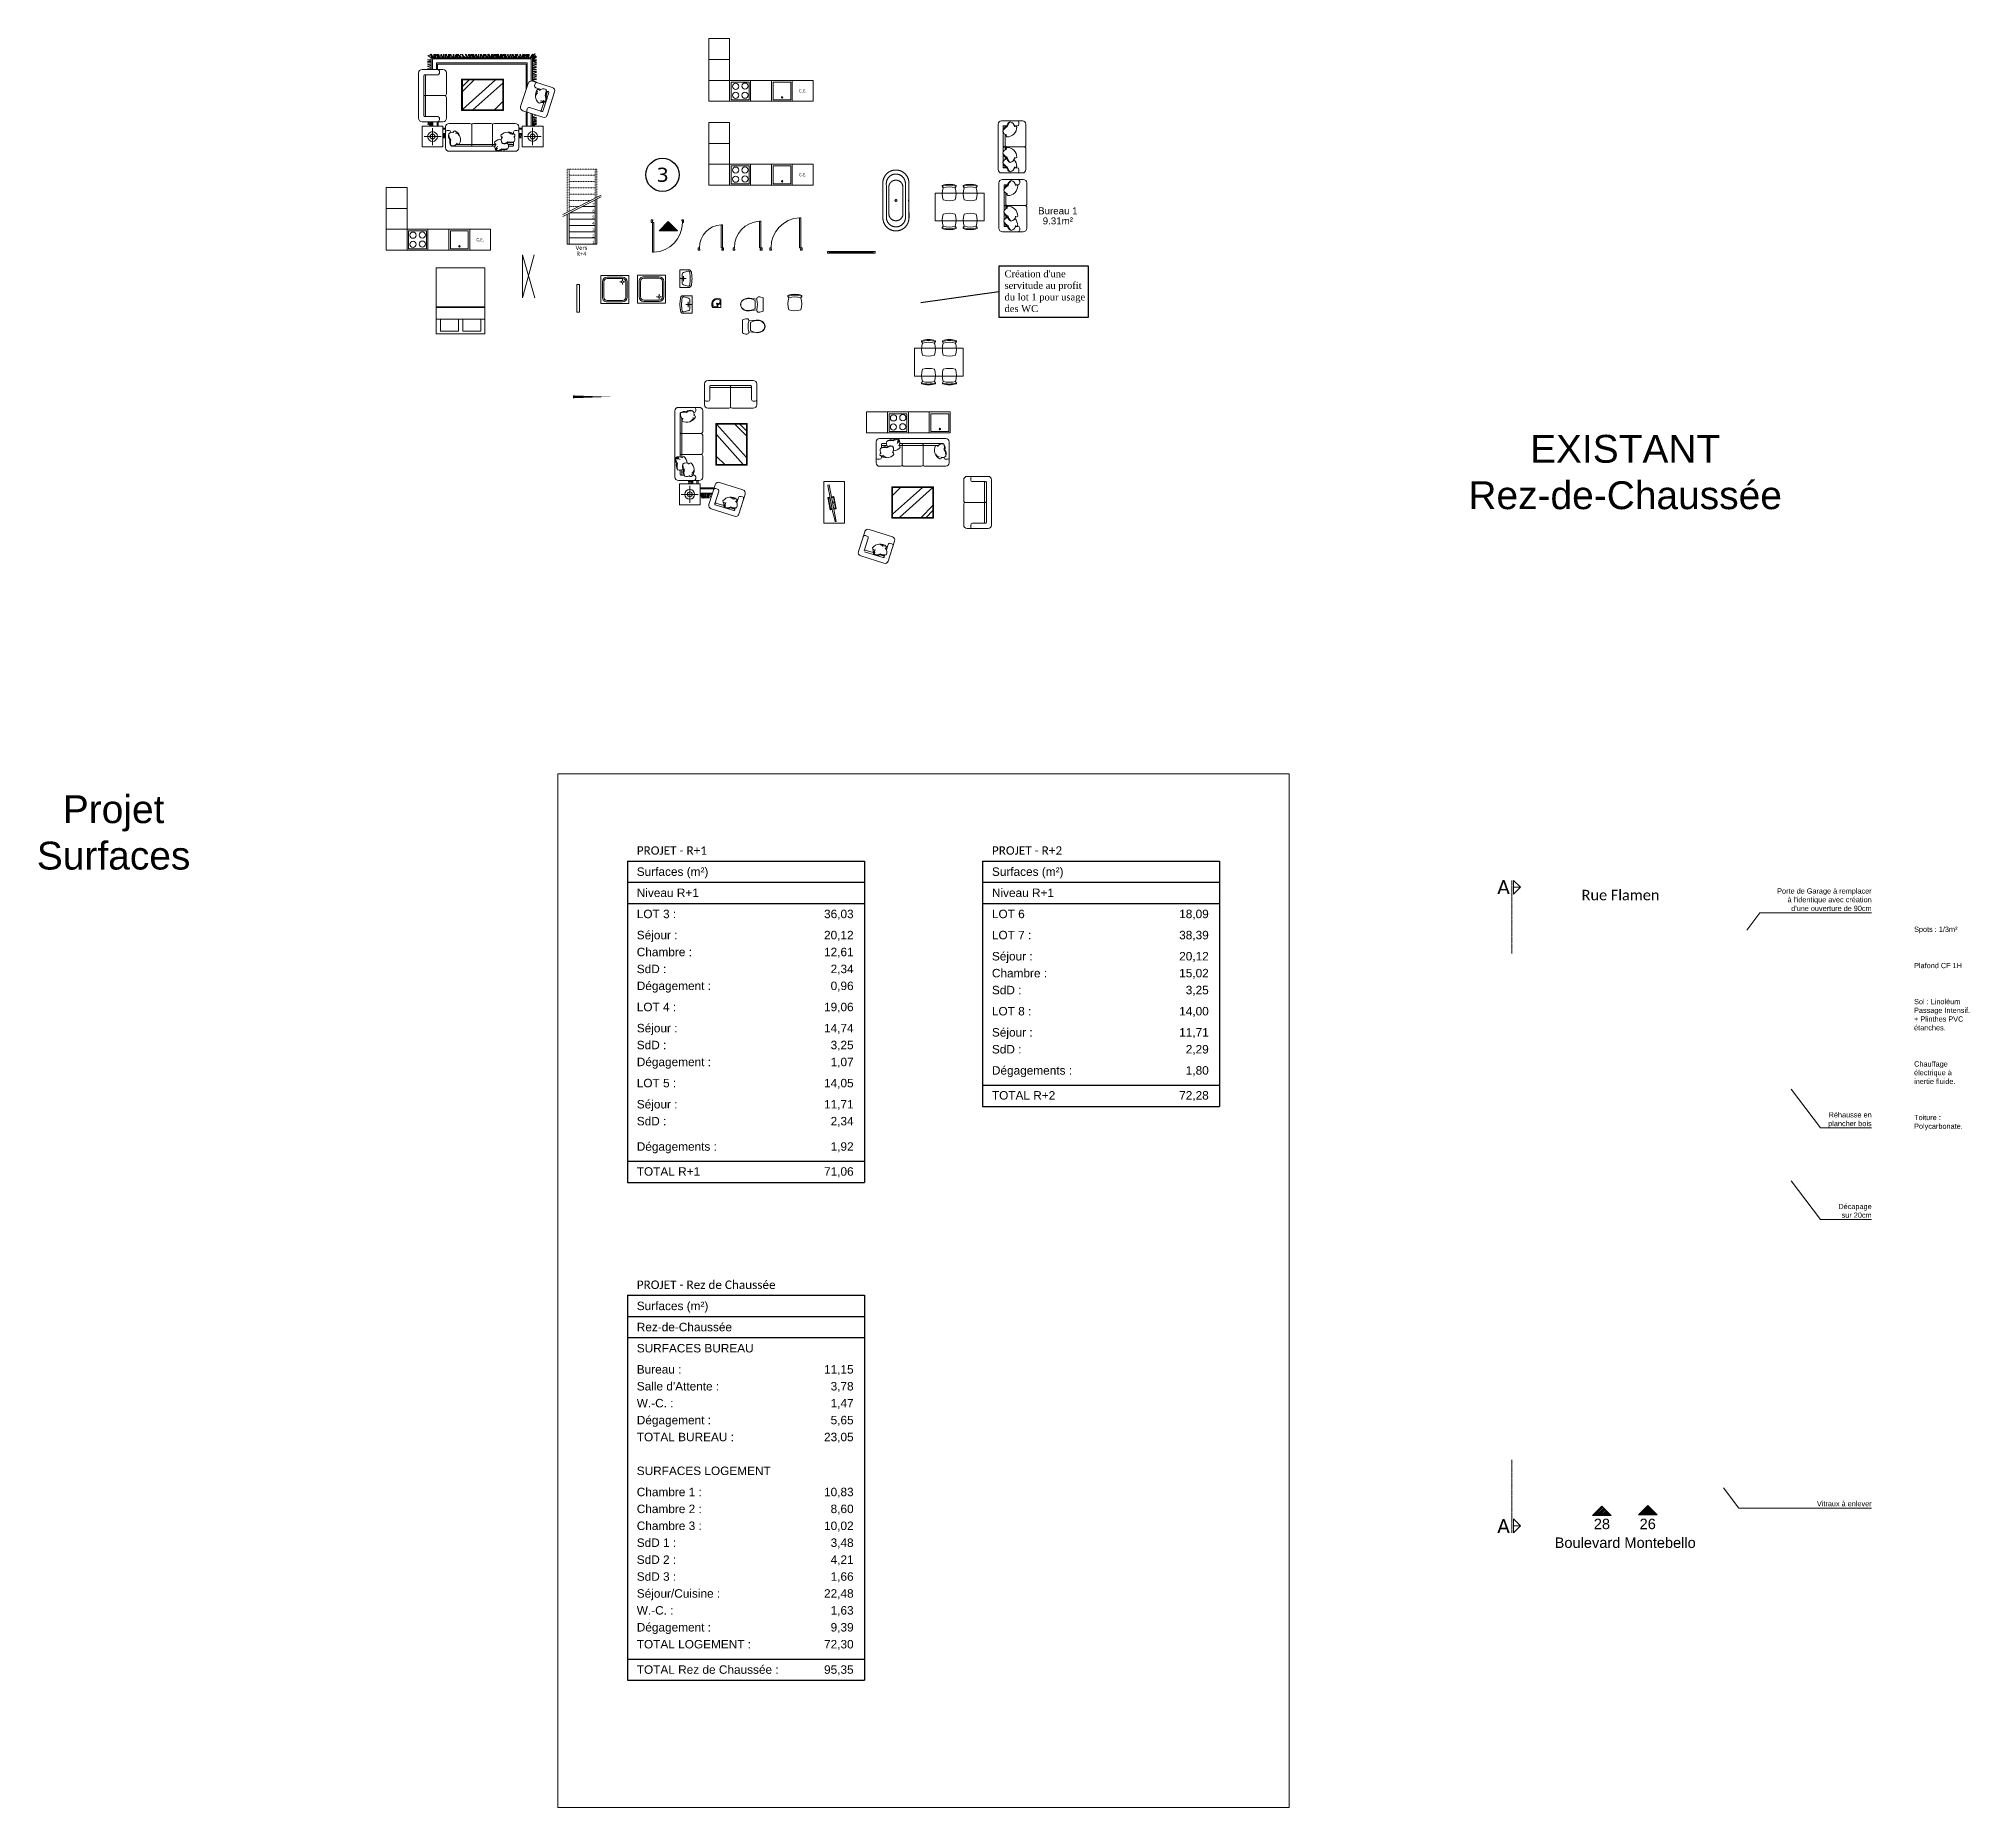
# Model space of a CAD drawing. Header units: millimetres. Extents: x -14819 to 43195, y -10328 to 20814.
# Drawn here: x -6858 to -1313, y -5890 to -808 of the extents above; entities that cross this region are included whole.
import ezdxf
from ezdxf.enums import TextEntityAlignment as Align

# ---------------------------------------------------------------- set-up
doc = ezdxf.new("R2010")
doc.units = ezdxf.units.MM
for name, pattern in [('ACAD_ISO03W100', [30, 12, -18]), ('ACAD_ISO04W100', [30, 24, -3, 0, -3]), ('Chemin', [0.5, 0.3, -0.2]), ('HIDDEN2', [4.7625, 3.175, -1.5875])]:
    doc.linetypes.add(name, pattern=pattern)
for name, color, linetype, lineweight in [('04 - Vu', 34, 'Continuous', 18), ('05 - Menuiserie', 150, 'Continuous', 5), ('14 - Sanitaires', 130, 'Continuous', 9), ('31 - Textes', 4, 'Continuous', 5), ('41 - Côtes Intérieures', 71, 'Continuous', 9), ('50 - Signes', 12, 'Continuous', 9), ('52 - Projections', 22, 'ACAD_ISO03W100', 5), ('59 - TxT', 120, 'Continuous', 0), ('60 - Mobilier', 112, 'Continuous', 9), ('65 - Annotations', 12, 'Continuous', 0), ('Etiquette', 7, 'Continuous', 13), ('Légende DCE', 7, 'Continuous', 0), ('Mur_coupe', 7, 'Continuous', 25), ('Texte', 7, 'Continuous', 18)]:
    doc.layers.add(name, color=color, linetype=linetype, lineweight=lineweight)
doc.layers.add('70 - Surfaces', color=21, linetype='Continuous')
doc.layers.add('_N° LOT', color=170, linetype='Continuous')
doc.styles.add('Dutch', font='dutch.ttf')
doc.styles.add('Legend', font='calibri.ttf')
doc.styles.get("Standard").update_dxf_attribs({"font": 'arial.ttf'})
doc.styles.add('style1', font='verdana.ttf')

msp = doc.modelspace()

# ---------------------------------------------------------------- texts
at = {"layer": '31 - Textes'}
for s, p in [('36,03', (-4517.23, -3334.99)), ('18,09', (-3497.26, -3334.99)), ('20,12', (-4517.23, -3395.74)), ('38,39', (-3497.26, -3395.74)), ('12,61', (-4517.23, -3444.34)), ('20,12', (-3497.26, -3456.49)), ('2,34', (-4517.23, -3492.94)), ('15,02', (-3497.26, -3505.09)), ('0,96', (-4517.23, -3541.54)), ('3,25', (-3497.26, -3553.69)), ('19,06', (-4517.23, -3602.29)), ('14,00', (-3497.26, -3614.44)), ('14,74', (-4517.23, -3663.04)), ('11,71', (-3497.26, -3675.19)), ('3,25', (-4517.23, -3711.64)), ('2,29', (-3497.26, -3723.79)), ('1,07', (-4517.23, -3760.24)), ('1,80', (-3497.26, -3784.54)), ('14,05', (-4517.23, -3820.99)), ('11,71', (-4517.23, -3881.74)), ('72,28', (-3497.26, -3856.22)), ('2,34', (-4517.23, -3930.34)), ('1,92', (-4517.23, -4003.24)), ('71,06', (-4517.23, -4074.92)), ('11,15', (-4517.23, -4643.44)), ('3,78', (-4517.23, -4692.04)), ('5,65', (-4517.23, -4789.24)), ('1,47', (-4517.23, -4740.64)), ('23,05', (-4517.23, -4837.84)), ('10,83', (-4517.23, -4995.79)), ('8,60', (-4517.23, -5044.39)), ('10,02', (-4517.23, -5092.99)), ('3,48', (-4517.23, -5141.59)), ('4,21', (-4517.23, -5190.19)), ('22,48', (-4517.23, -5287.39)), ('1,66', (-4517.23, -5238.79)), ('1,63', (-4517.23, -5335.99)), ('9,39', (-4517.23, -5384.59)), ('72,30', (-4517.23, -5433.19)), ('95,35', (-4517.23, -5506.09))]:
    msp.add_text(s, height=24.3, dxfattribs=at).set_placement(p, align=Align.RIGHT)
at = {"layer": '50 - Signes', "style": 'Legend'}
for p in [(-2668.64, -3265.79), (-2668.64, -5101.48)]:
    msp.add_text('A', height=40, dxfattribs=at).set_placement(p)
at = {"layer": '50 - Signes', "linetype": 'Continuous', "char_height": 30}
for s, width, insert, attachment_point in [('28', 111.6464, (-2368.08, -5075.76), 5), ('26', 111.6464, (-2236.48, -5075.76), 5), ('Boulevard Montebello', 401.9671, (-2301.18, -5114.38), 2)]:
    msp.add_mtext_dynamic_manual_height_columns(s, width=width, gutter_width=12.5, heights=[0], dxfattribs=dict(at, insert=insert, attachment_point=attachment_point))
at = {"layer": '59 - TxT', "linetype": 'Chemin', "ltscale": 0.1, "style": 'Legend'}
for p in [(-4663.28, -957.82), (-5589.79, -1385.72)]:
    msp.add_text('C.E.', height=9, dxfattribs=at).set_placement(p, align=Align.MIDDLE_CENTER)
for s, p in [('6', (-5261.63, -1306.56)), ('5', (-5261.63, -1324.56)), ('7', (-5261.63, -1288.56)), ('4', (-5261.63, -1342.56)), ('2', (-5261.63, -1378.56)), ('3', (-5261.63, -1360.56)), ('1', (-5261.63, -1396.56))]:
    msp.add_text(s, height=8, dxfattribs=at).set_placement(p, align=Align.RIGHT)
at = {"layer": '59 - TxT', "linetype": 'Continuous'}
for s, p in [('Bureau 1', (-3930.71, -1312.6)), ('9.31m²', (-3930.71, -1341.6))]:
    msp.add_text(s, height=20, dxfattribs=at).set_placement(p, align=Align.CENTER)
at = {"layer": '59 - TxT', "linetype": 'Chemin', "ltscale": 0.1, "style": 'Legend'}
for s, p in [('PROJET - R+1', (-5140.04, -3152.74)), ('PROJET - R+2', (-4120.07, -3152.74)), ('PROJET - Rez de Chaussée', (-5140.04, -4400.44))]:
    msp.add_text(s, height=24.3, dxfattribs=at).set_placement(p)
at = {"layer": '59 - TxT', "char_height": 80, "attachment_point": 1}
for s, insert in [('\\pxqc;EXISTANT\\PRez-de-Chaussée', (-2771.42, -1946.44)), ('\\pxqc;Projet\\PSurfaces', (-7112.61, -2981.91))]:
    msp.add_mtext_dynamic_manual_height_columns(s, width=940.067, gutter_width=1, heights=[0], dxfattribs=dict(at, insert=insert))
at = {"layer": '59 - TxT', "linetype": 'Continuous', "char_height": 15, "attachment_point": 1}
for s, width, insert in [('Spots : 1/3m²', 152.0935, (-1471.51, -3359.38)), ('Plafond CF 1H', 152.0935, (-1471.51, -3463.64)), ('\\pxql;Sol : Linoléum\\PPassage Intensif.\\P\\pq*;+ Plinthes PVC étanches.', 195.1347, (-1471.51, -3567.21)), ('Chauffage électrique à inertie fluide.', 152.0935, (-1471.51, -3746.37)), ('Toiture :\\PPolycarbonate.', 195.1347, (-1471.51, -3900.28))]:
    msp.add_mtext_dynamic_manual_height_columns(s, width=width, gutter_width=118.14, heights=[0], dxfattribs=dict(at, insert=insert))
at = {"layer": '65 - Annotations', "color": 14, "linetype": 'Continuous', "lineweight": 13, "ltscale": 10, "true_color": 0xa50000}
msp.add_text('Vitraux à enlever', height=15, dxfattribs=at).set_placement((-1593.41, -5024.76), align=Align.RIGHT)
at = {"layer": '65 - Annotations', "color": 14, "linetype": 'Continuous', "lineweight": 13, "ltscale": 10, "true_color": 0xa50000, "char_height": 15, "attachment_point": 9}
for s, width, insert in [("Porte de Garage à remplacer à l'identique avec création d'une ouverture de 90cm", 271.3806, (-1593.41, -3314.62)), ('Réhausse en plancher bois', 195.1347, (-1593.41, -3937.09)), ('Décapage sur 20cm', 117.255, (-1593.41, -4196.09))]:
    msp.add_mtext_dynamic_manual_height_columns(s, width=width, gutter_width=118.14, heights=[0], dxfattribs=dict(at, insert=insert))
at = {"layer": '70 - Surfaces'}
for s, p in [('Surfaces (m²)', (-5140.04, -3213.49)), ('Surfaces (m²)', (-4120.07, -3213.49)), ('Niveau R+1', (-5140.04, -3274.24)), ('Niveau R+1', (-4120.07, -3274.24)), ('LOT 3 :', (-5140.04, -3334.99)), ('LOT 6', (-4120.07, -3334.99)), ('Séjour :', (-5140.04, -3395.74)), ('LOT 7 :', (-4120.07, -3395.74)), ('Chambre :', (-5140.04, -3444.34)), ('Séjour :', (-4120.07, -3456.49)), ('SdD :', (-5140.04, -3492.94)), ('Chambre :', (-4120.07, -3505.09)), ('Dégagement :', (-5140.04, -3541.54)), ('SdD :', (-4120.07, -3553.69)), ('LOT 4 :', (-5140.04, -3602.29)), ('LOT 8 :', (-4120.07, -3614.44)), ('Séjour :', (-5140.04, -3663.04)), ('Séjour :', (-4120.07, -3675.19)), ('SdD :', (-5140.04, -3711.64)), ('SdD :', (-4120.07, -3723.79)), ('Dégagement :', (-5140.04, -3760.24)), ('Dégagements :', (-4120.07, -3784.54)), ('LOT 5 :', (-5140.04, -3820.99)), ('Séjour :', (-5140.04, -3881.74)), ('TOTAL R+2', (-4120.07, -3856.22)), ('SdD :', (-5140.04, -3930.34)), ('Dégagements :', (-5140.04, -4003.24)), ('TOTAL R+1', (-5140.04, -4074.92)), ('Surfaces (m²)', (-5140.04, -4461.19)), ('Rez-de-Chaussée', (-5140.04, -4521.94)), ('SURFACES BUREAU', (-5140.04, -4582.69)), ('Bureau :', (-5140.04, -4643.44)), ("Salle d'Attente :", (-5140.04, -4692.04)), ('W.-C. :', (-5140.04, -4740.64)), ('Dégagement :', (-5140.04, -4789.24)), ('TOTAL BUREAU :', (-5140.04, -4837.84)), ('SURFACES LOGEMENT', (-5140.04, -4935.04)), ('Chambre 1 :', (-5140.04, -4995.79)), ('Chambre 2 :', (-5140.04, -5044.39)), ('Chambre 3 :', (-5140.04, -5092.99)), ('SdD 1 :', (-5140.04, -5141.59)), ('SdD 2 :', (-5140.04, -5190.19)), ('SdD 3 :', (-5140.04, -5238.79)), ('Séjour/Cuisine :', (-5140.04, -5287.39)), ('W.-C. :', (-5140.04, -5335.99)), ('Dégagement :', (-5140.04, -5384.59)), ('TOTAL LOGEMENT :', (-5140.04, -5433.19)), ('TOTAL Rez de Chaussée :', (-5140.04, -5506.09))]:
    msp.add_text(s, height=24.3, dxfattribs=at).set_placement(p)
at = {"layer": 'Légende DCE', "color": 1, "insert": (-4083.84, -1473.51), "char_height": 20, "attachment_point": 1, "style": 'Dutch'}
msp.add_mtext_dynamic_manual_height_columns("Création d'une servitude au profit du lot 1 pour usage des WC", width=252.8244, gutter_width=100, heights=[0], dxfattribs=at)
at = {"layer": 'Texte', "linetype": 'Chemin', "ltscale": 0.1, "style": 'Legend'}
for s, p in [('Vers', (-5315.92, -1414.94)), ('Vers', (-5315.92, -1414.94)), ('R+4', (-5313.29, -1432.02)), ('R+4', (-5313.29, -1432.02))]:
    msp.add_text(s, height=12, dxfattribs=at).set_placement(p)
at = {"layer": 'Texte', "style": 'Legend'}
msp.add_text('Rue Flamen', height=30, dxfattribs=at).set_placement((-2426.36, -3283.56))

# ---------------------------------------------------------------- blocks, each defined once
blk = doc.blocks.new('Fenetre_137')
blk.add_lwpolyline([(0.05, 0.05), (0.05, 0), (0, 0), (0, 0.05), (1.37, 0.05), (1.37, 0), (1.32, 0), (1.32, 0.05), (1.32, 0.025), (0.05, 0.025), (0.05, 0), (1.32, 0)])
blk = doc.blocks.new('A$C25e289c3')
at = {"layer": '14 - Sanitaires', "color": 251, "true_color": 0x666666}
for p, q in [((-34.5, 32.9), (-33.2, 44)), ((-34.5, 17.2), (-33.2, 6.1)), ((-29.8, 31.8), (-28.9, 39.8)), ((-29.8, 18.3), (-28.9, 10.3)), ((-28.5, 43.2), (-28.9, 39.8)), ((-28.5, 6.9), (-28.9, 10.3)), ((0, 50.1), (-27.6, 50.1)), ((0, 0), (-27.6, 0)), ((-23.5, 46.6), (-20.1, 45.7)), ((-23.5, 3.4), (-20.1, 4.4)), ((-20.1, 45.7), (-10.2, 43)), ((-20.1, 4.4), (-10.2, 7.1)), ((-12.4, 25), (-18.1, 25)), ((-10.7, 26.8), (-10.7, 32.4)), ((-10.7, 23.3), (-10.7, 17.6)), ((-9, 25), (0, 25)), ((-6.5, 11.9), (-6.5, 38.2)), ((0, 50.1), (0, 0))]:
    blk.add_line(p, q, dxfattribs=at)
for centre, radius, start, end in [((30, 25), 65, 173.0334, 186.9663), ((-21.9, 40.5), 11.8, 133.9763, 162.942), ((-21.9, 9.6), 11.8, 197.0579, 226.0236), ((29.8, 25), 60, 173.5074, 186.4924), ((-27, 45.2), 4.87, 97.0143, 129.7093), ((-27, 4.8), 4.87, 230.2906, 262.9856), ((-24.5, 42.8), 4, 74.7976, 173.5074), ((-24.5, 7.3), 4, 186.4925, 285.2023), ((-10.7, 25), 1.72, 270.0000000237623, 269.9999827206719), ((-11.5, 38.2), 5, 0, 74.7976), ((-11.5, 11.9), 5, 285.2024, 359.9999)]:
    blk.add_arc(centre, radius, start, end, dxfattribs=at)
blk = doc.blocks.new('A$Cf6694d94')
at = {"layer": '14 - Sanitaires', "color": 251, "true_color": 0x666666}
for p, q in [((4.5, 62), (4.5, 18)), ((8.4, 62), (8.4, 18)), ((62, 75.5), (18, 75.5)), ((62, 71.6), (18, 71.6)), ((71.6, 18), (71.6, 62)), ((75.5, 18), (75.5, 62)), ((80, 80), (80, 0)), ((0, 0), (80, 0)), ((14.8, 18), (10.8, 18)), ((18, 21.2), (18, 25.2)), ((18, 14.8), (18, 10.8)), ((18, 8.4), (62, 8.4)), ((18, 4.5), (62, 4.5)), ((21.2, 18), (25.2, 18))]:
    blk.add_line(p, q, dxfattribs=at)
blk.add_lwpolyline([(80, 80), (0, 80), (0, 0)], dxfattribs=at)
blk.add_circle((18, 18), 3.2, dxfattribs=at)
for centre, radius, start, end in [((18, 62), 13.5, 90, 180), ((18, 62), 9.56, 90, 180), ((62, 62), 13.5, 360, 90), ((62, 62), 9.56, 360, 90), ((18, 18), 13.5, 180, 270), ((18, 18), 9.56, 180, 270), ((62, 18), 13.5, 270, 360), ((62, 18), 9.56, 270, 360)]:
    blk.add_arc(centre, radius, start, end, dxfattribs=at)
blk = doc.blocks.new('A$Cbc0bb2b0')
at = {"layer": '05 - Menuiserie', "linetype": 'Continuous'}
for points in [[(-37.6, 17.6), (-33, 15.5), (-34.3, 12.8), (-35.7, 13.4), (-37.4, 9.8), (-40.5, 11.3), (-37.6, 17.6)], [(27.7, -20.7), (31.4, -22.5), (-0.9, -91.3), (-4.6, -89.5), (27.7, -20.7)], [(37.6, -17.6), (33, -15.5), (31.8, -18.2), (33.1, -18.9), (31.4, -22.5), (34.6, -24), (37.6, -17.6)]]:
    blk.add_lwpolyline(points, dxfattribs=at)
at = {"layer": '50 - Signes', "linetype": 'Continuous'}
blk.add_arc((31.7, -22.5), 76.2, 154.9276, 241.5756, dxfattribs=at)
blk = doc.blocks.new('A$C30cf920b')
at = {"layer": '05 - Menuiserie', "linetype": 'Continuous'}
for points in [[(-29.6, 6.1), (-32.8, 7.7), (-60.9, -52.1), (-57.6, -53.6), (-29.6, 6.1)], [(-33, 15.5), (-28.5, 13.4), (-29.8, 10.7), (-31.1, 11.3), (-32.8, 7.7), (-36, 9.2), (-33, 15.5)], [(33, -15.5), (28.5, -13.4), (27.2, -16.1), (28.6, -16.7), (26.9, -20.4), (30.1, -21.8), (33, -15.5)]]:
    blk.add_lwpolyline(points, dxfattribs=at)
at = {"layer": '50 - Signes', "color": 30, "linetype": 'Continuous'}
blk.add_arc((-33, 7.8), 66.2, 248.1546, 334.8026, dxfattribs=at)
blk = doc.blocks.new('A$C3ab45c8f')
at = {"layer": '05 - Menuiserie', "linetype": 'Continuous'}
for points in [[(38.8, 7), (43, 7), (43, 93), (38.8, 93), (38.8, 7)], [(-46.5, 0), (-41.5, 0), (-41.5, 3), (-43, 3), (-43, 7), (-46.5, 7), (-46.5, 0)], [(46.5, 0), (41.5, 0), (41.5, 3), (43, 3), (43, 7), (46.5, 7), (46.5, 0)]]:
    blk.add_lwpolyline(points, dxfattribs=at)
at = {"layer": '50 - Signes', "color": 64, "linetype": 'Continuous'}
blk.add_arc((42.7, 7.4), 85.7, 92.5887, 180.254, dxfattribs=at)
blk = doc.blocks.new('A$Cd99badf2')
at = {"layer": '14 - Sanitaires', "color": 251, "true_color": 0x666666}
for p, q in [((-18.1, 15.6), (-39.3, 17.9)), ((-23.1, -11.3), (-23.1, 11.3)), ((0, -18.9), (0, 18.9)), ((-18.1, -15.6), (-39.3, -17.9))]:
    blk.add_line(p, q, dxfattribs=at)
for centre, major_axis, start_param, end_param in [((-48.4, 0), (0, -16.7), 3.601916, 5.822859), ((-48.4, 0), (0, -15.9), 3.60199, 5.822808), ((-42.5, -11.9), (0, -30), 3.034838, 3.601943), ((-41.8, -15.6), (0, -32.8), 2.52997, 3.570063), ((-13, 16.7), (0, -5.31), 3.141628, 4.912784), ((-94.8, 0), (0, -78.5), 1.370375, 1.771221), ((-13, -6.7), (0, -28.7), 2.672126, 3.141601), ((-42.5, 11.9), (0, -30), -0.46035, 0.106755), ((-41.8, 15.6), (0, -32.8), -0.42847, 0.611623), ((-13, -16.7), (0, -5.31), 4.511994, 6.28315), ((-13, 6.7), (0, -28.7), -0.000008, 0.469466)]:
    blk.add_ellipse(centre, major_axis=major_axis, ratio=0.9963, start_param=start_param, end_param=end_param, dxfattribs=at)
blk = doc.blocks.new('A$C9f121aee')
at = {"layer": '14 - Sanitaires', "color": 251, "true_color": 0x666666}
for points, knots in [([(13.8, -1.1), (14.1, -1.1), (20, -1.1), (29, -1.1), (42.3, -1.1), (47.4, -1.1), (49.8, -1), (51, -1), (52, -1), (53, -0.9), (53.9, -0.8), (54.9, -0.7), (55.9, -0.6), (56.9, -0.4), (57.9, -0.2), (58.9, 0.1), (59.9, 0.3), (60.9, 0.6), (61.9, 0.9), (62.8, 1.2), (63.8, 1.6), (64.7, 2), (65.6, 2.4), (66.6, 2.8), (67.5, 3.3), (68.3, 3.8), (69.2, 4.3), (70.1, 4.8), (70.9, 5.4), (71.8, 6), (72.6, 6.6), (73.4, 7.2), (74.2, 7.8), (75, 8.5), (75.7, 9.2), (76.4, 9.9), (77.1, 10.6), (77.8, 11.4), (78.5, 12.1), (79.1, 12.9), (79.8, 13.7), (80.4, 14.5), (81, 15.4), (81.5, 16.2), (82.1, 17.1), (82.6, 18), (83.1, 18.9), (83.5, 19.8), (84, 20.7), (84.4, 21.6), (84.8, 22.5), (85.1, 23.5), (85.5, 24.4), (85.8, 25.4), (86.1, 26.4), (86.3, 27.4), (86.6, 28.4), (86.8, 29.4), (86.9, 30.4), (87.1, 31.4), (87.2, 32.4), (87.3, 33.4), (87.4, 34.4), (87.4, 35.4), (87.4, 36.4), (87.4, 37.5), (87.4, 38.5), (87.3, 39.5), (87.2, 40.5), (87.1, 41.5), (86.9, 42.5), (86.8, 43.5), (86.6, 44.5), (86.3, 45.5), (86.1, 46.5), (85.8, 47.5), (85.5, 48.4), (85.1, 49.4), (84.8, 50.3), (84.4, 51.3), (84, 52.2), (83.5, 53.1), (83.1, 54), (82.6, 54.9), (82.1, 55.8), (81.5, 56.7), (81, 57.5), (80.4, 58.3), (79.8, 59.2), (79.1, 60), (78.5, 60.7), (77.8, 61.5), (77.1, 62.3), (76.4, 63), (75.7, 63.7), (75, 64.4), (74.2, 65), (73.4, 65.7), (72.6, 66.3), (71.8, 66.9), (70.9, 67.5), (70.1, 68.1), (69.2, 68.6), (68.3, 69.1), (67.4, 69.6), (66.5, 70.1), (65.6, 70.5), (64.7, 70.9), (63.8, 71.3), (62.8, 71.7), (61.9, 72), (60.9, 72.3), (59.9, 72.6), (58.9, 72.8), (57.9, 73.1), (56.9, 73.3), (55.9, 73.4), (54.9, 73.6), (53.9, 73.7), (52.9, 73.8), (51.8, 73.9), (50.8, 73.9), (49.7, 73.9), (48.4, 73.9), (46.7, 73.9), (44.4, 73.9), (28.5, 73.9), (4.6, 73.9), (-21.3, 73.8), (-40.7, 73.7), (-46, 73.7), (-48.8, 73.7), (-50.4, 73.7), (-51.5, 73.7), (-52.5, 73.6), (-53.5, 73.5), (-54.5, 73.4), (-55.5, 73.3), (-56.5, 73.1), (-57.6, 72.9), (-58.6, 72.7), (-59.5, 72.5), (-60.5, 72.2), (-61.5, 71.9), (-62.5, 71.6), (-63.4, 71.2), (-64.4, 70.9), (-65.3, 70.5), (-66.2, 70), (-67.1, 69.6), (-68, 69.1), (-68.9, 68.6), (-69.8, 68.1), (-70.6, 67.6), (-71.5, 67), (-72.3, 66.4), (-73.1, 65.8), (-73.9, 65.1), (-74.7, 64.5), (-75.5, 63.8), (-76.2, 63.1), (-76.9, 62.4), (-77.6, 61.7), (-78.3, 60.9), (-78.9, 60.1), (-79.6, 59.3), (-80.2, 58.5), (-80.8, 57.7), (-81.4, 56.9), (-81.9, 56), (-82.4, 55.1), (-83, 54.2), (-83.4, 53.3), (-83.9, 52.4), (-84.3, 51.5), (-84.7, 50.6), (-85.1, 49.6), (-85.4, 48.7), (-85.8, 47.7), (-86.1, 46.7), (-86.3, 45.8), (-86.6, 44.8), (-86.8, 43.8), (-87, 42.8), (-87.1, 41.8), (-87.3, 40.8), (-87.4, 39.8), (-87.5, 38.7), (-87.5, 37.7), (-87.6, 36.7), (-87.6, 35.7), (-87.5, 34.7), (-87.5, 33.7), (-87.4, 32.7), (-87.3, 31.6), (-87.1, 30.6), (-87, 29.6), (-86.8, 28.6), (-86.6, 27.6), (-86.3, 26.7), (-86, 25.7), (-85.7, 24.7), (-85.4, 23.7), (-85.1, 22.8), (-84.7, 21.8), (-84.3, 20.9), (-83.9, 20), (-83.4, 19.1), (-82.9, 18.2), (-82.4, 17.3), (-81.9, 16.4), (-81.4, 15.6), (-80.8, 14.7), (-80.2, 13.9), (-79.6, 13.1), (-78.9, 12.3), (-78.3, 11.5), (-77.6, 10.8), (-76.9, 10), (-76.2, 9.3), (-75.4, 8.6), (-74.7, 7.9), (-73.9, 7.3), (-73.1, 6.6), (-72.3, 6), (-71.5, 5.4), (-70.6, 4.9), (-69.8, 4.3), (-68.9, 3.8), (-68, 3.3), (-67.1, 2.8), (-66.2, 2.4), (-65.3, 2), (-64.3, 1.6), (-63.4, 1.2), (-62.4, 0.8), (-61.5, 0.5), (-60.5, 0.2), (-59.5, -0.1), (-58.5, -0.3), (-57.5, -0.5), (-56.5, -0.7), (-55.5, -0.9), (-54.5, -1), (-53.5, -1.1), (-52.5, -1.2), (-51.5, -1.2), (-50.6, -1.3), (-49.5, -1.3), (-47.8, -1.3), (-36.9, -1.3), (-23.3, -1.2), (-13.7, -1.2)], [1.0389573, 1.0389573, 1.0389573, 1.0389573, 1.0410844, 1.0809895, 1.1024396, 1.1139131, 1.1172044, 1.1198701, 1.1222368, 1.1243829, 1.1266701, 1.1289755, 1.1313989, 1.1338153, 1.1362276, 1.1386384, 1.1410503, 1.14346, 1.1458602, 1.1482682, 1.150679, 1.1530861, 1.155484, 1.1578667, 1.160251, 1.1626431, 1.1650359, 1.1674314, 1.1698321, 1.1722411, 1.1746578, 1.1770677, 1.1794842, 1.1819005, 1.1843087, 1.1867026, 1.1890765, 1.1914575, 1.193851, 1.1962464, 1.1986462, 1.2010531, 1.2034701, 1.2058889, 1.2082964, 1.2107123, 1.2131291, 1.2155374, 1.2179303, 1.2203022, 1.2226838, 1.2250725, 1.2274612, 1.229852, 1.2322472, 1.2346499, 1.2370562, 1.2394611, 1.2418787, 1.2443014, 1.2467204, 1.2491271, 1.251516, 1.2539081, 1.2562996, 1.2586907, 1.2610835, 1.2634802, 1.2658836, 1.2682903, 1.2706983, 1.2731169, 1.2755388, 1.2779548, 1.2803569, 1.2827409, 1.2851372, 1.2875315, 1.2899233, 1.2923152, 1.2947092, 1.2971079, 1.2994981, 1.3018877, 1.3042914, 1.306703, 1.3091158, 1.311521, 1.3139149, 1.3163317, 1.3187423, 1.3211463, 1.3235464, 1.3259453, 1.3283453, 1.3307348, 1.3331259, 1.3355285, 1.3379375, 1.3403477, 1.342752, 1.3451484, 1.347559, 1.3499634, 1.3523641, 1.3547639, 1.3571653, 1.3595694, 1.3619617, 1.3643531, 1.3667513, 1.3691532, 1.3715548, 1.3739519, 1.3763437, 1.3787588, 1.381175, 1.3835933, 1.386016, 1.3884459, 1.3908846, 1.3932726, 1.3958006, 1.3987063, 1.4023053, 1.4082273, 1.4150005, 1.4933181, 1.5777097, 1.5980228, 1.6094052, 1.6151158, 1.6182074, 1.6207235, 1.6229876, 1.6254171, 1.6277589, 1.6301853, 1.6326149, 1.6350416, 1.6374593, 1.6398627, 1.642254, 1.6446599, 1.6470608, 1.6494591, 1.6518577, 1.6542586, 1.6566636, 1.6590526, 1.6614437, 1.6638448, 1.6662509, 1.6686565, 1.671055, 1.6734459, 1.6758636, 1.6782734, 1.6806778, 1.6830798, 1.6854822, 1.6878857, 1.6902731, 1.6926614, 1.6950589, 1.697463, 1.6998705, 1.7022783, 1.7046853, 1.707104, 1.7095146, 1.71192, 1.7143229, 1.7167263, 1.71913, 1.7215273, 1.7239261, 1.7263195, 1.7287095, 1.7310978, 1.7334862, 1.735876, 1.7382689, 1.7406666, 1.7430708, 1.7454833, 1.7479059, 1.7503388, 1.7527566, 1.755157, 1.7575521, 1.7599438, 1.7623335, 1.7647229, 1.7671135, 1.7695066, 1.7719037, 1.7743065, 1.7767167, 1.7791357, 1.7815642, 1.7839758, 1.7863671, 1.7887545, 1.7911407, 1.793528, 1.7959186, 1.7983169, 1.8007111, 1.8031119, 1.8055211, 1.8079348, 1.8103494, 1.8127594, 1.8151624, 1.8175727, 1.8199748, 1.8223714, 1.8247653, 1.8271589, 1.8295567, 1.8319498, 1.8343513, 1.8367629, 1.8391788, 1.8415923, 1.8439965, 1.8463925, 1.848795, 1.8511924, 1.8535872, 1.8559822, 1.8583792, 1.8607823, 1.8631775, 1.8655783, 1.8679863, 1.870397, 1.872805, 1.8752053, 1.8776018, 1.8800111, 1.8824291, 1.8848529, 1.8872796, 1.8897056, 1.8918473, 1.8940836, 1.8965374, 1.8996911, 1.9059305, 1.9740525, 1.9740525, 1.9740525, 1.9740525]), ([(-9.8, -1.2), (18.5, -1.1), (27.4, -1.1), (40.6, -1.1), (46.7, -1), (49.1, -1), (50.7, -1), (52.1, -1), (53.7, -0.8), (55.5, -0.6), (57.2, -0.3), (59, 0.1), (60.8, 0.6), (62.6, 1.2), (64.3, 1.8), (66, 2.6), (67.7, 3.4), (69.2, 4.3), (70.7, 5.3), (72.2, 6.3), (73.7, 7.4), (75, 8.6), (76.2, 9.7), (77.4, 10.9), (78.5, 12.2), (79.7, 13.6), (80.7, 15), (81.6, 16.3), (82.3, 17.5), (82.9, 18.7), (83.6, 20), (84.3, 21.5), (85, 23.1), (85.5, 24.7), (86, 26.3), (86.4, 27.7), (86.7, 29.1), (86.9, 30.5), (87.2, 32), (87.3, 33.6), (87.4, 35.4), (87.4, 37.2), (87.3, 38.9), (87.2, 40.5), (87, 41.8), (86.8, 43.1), (86.5, 44.6), (86.1, 46.2), (85.7, 47.8), (85.1, 49.5), (84.5, 51), (83.9, 52.4), (83.2, 53.7), (82.6, 54.9), (81.8, 56.2), (80.9, 57.6), (79.9, 59), (78.8, 60.4), (77.6, 61.7), (76.6, 62.8), (75.6, 63.8), (74.6, 64.7), (73.5, 65.6), (72.1, 66.6), (70.7, 67.6), (69.3, 68.5), (67.8, 69.4), (66.5, 70.1), (65.2, 70.7), (63.9, 71.2), (62.5, 71.7), (60.9, 72.3), (59.2, 72.7), (57.5, 73.1), (55.8, 73.5), (54.2, 73.7), (52.9, 73.8), (51.4, 73.9), (49.7, 73.9), (47.6, 73.9), (44.2, 73.9), (37.5, 73.9), (24.3, 73.9), (12.1, 73.8), (0.7, 73.8), (-13.1, 73.8), (-25.9, 73.8), (-39.3, 73.7), (-43.9, 73.7), (-46.1, 73.7), (-48.2, 73.7), (-50.4, 73.7), (-52.3, 73.6), (-53.9, 73.5), (-55.3, 73.3), (-56.8, 73.1), (-58.3, 72.8), (-59.9, 72.4), (-61.5, 71.9), (-63.3, 71.3), (-64.9, 70.6), (-66.2, 70), (-67.4, 69.4), (-68.6, 68.8), (-70, 68), (-71.3, 67.1), (-72.7, 66.1), (-74.1, 64.9), (-75.4, 63.8), (-76.5, 62.8), (-77.4, 61.8), (-78.4, 60.8), (-79.4, 59.6), (-80.3, 58.3), (-81.2, 57), (-82.1, 55.7), (-82.9, 54.3), (-83.6, 52.9), (-84.3, 51.5), (-84.9, 50), (-85.5, 48.5), (-86, 47), (-86.4, 45.3), (-86.8, 43.7), (-87.1, 42.1), (-87.3, 40.6), (-87.4, 39.2), (-87.5, 37.7), (-87.5, 36.1), (-87.5, 34.6), (-87.4, 32.9), (-87.2, 31), (-86.9, 29.3), (-86.6, 27.9), (-86.3, 26.6), (-85.9, 25.2), (-85.4, 23.7), (-84.8, 22.2), (-84.1, 20.6), (-83.4, 19.1), (-82.6, 17.7), (-81.9, 16.4), (-81.1, 15.2), (-80.3, 14), (-79.4, 12.9), (-78.4, 11.7), (-77.3, 10.5), (-76.2, 9.3), (-75, 8.2), (-73.8, 7.2), (-72.5, 6.2), (-71.2, 5.3), (-69.9, 4.4), (-68.5, 3.6), (-67, 2.8), (-65.4, 2), (-64, 1.4), (-62.6, 0.9), (-61.2, 0.4), (-59.8, 0), (-58.3, -0.3), (-56.7, -0.6), (-55.3, -0.9), (-53.8, -1.1), (-52.5, -1.2), (-51.2, -1.2), (-49.9, -1.2), (-48.4, -1.2), (-46, -1.2), (-35.8, -1.2), (-22.8, -1.2), (-14.2, -1.2), (-9.8, -1.2)], [1.0324641, 1.0324641, 1.0324641, 1.0324641, 1.066349, 1.0954915, 1.1042081, 1.1098117, 1.1126145, 1.115417, 1.1196268, 1.1238412, 1.1280556, 1.1322653, 1.1367372, 1.1412119, 1.1456838, 1.1500926, 1.1544051, 1.1587279, 1.1628507, 1.1669824, 1.1713857, 1.1757999, 1.1794851, 1.1831702, 1.1875833, 1.1919965, 1.1959879, 1.1999793, 1.202823, 1.2056667, 1.2095292, 1.2133918, 1.2174453, 1.2216484, 1.225465, 1.2292817, 1.2324184, 1.2355551, 1.239229, 1.2429029, 1.247304, 1.251705, 1.2556831, 1.2596612, 1.2624913, 1.2653215, 1.2691826, 1.2730438, 1.2770956, 1.2812966, 1.2851114, 1.2889261, 1.2920614, 1.2951967, 1.2988698, 1.302543, 1.3069427, 1.3113423, 1.3153186, 1.3192948, 1.3221237, 1.3249526, 1.3288155, 1.3326783, 1.3367317, 1.3409341, 1.3447498, 1.3485656, 1.3517015, 1.3548375, 1.3585228, 1.3622082, 1.3666212, 1.3710342, 1.3750249, 1.3790157, 1.3818583, 1.3847009, 1.3895031, 1.3943073, 1.3991117, 1.4135264, 1.442356, 1.4711771, 1.4999981, 1.5228762, 1.5686324, 1.591064, 1.5961908, 1.6013195, 1.606447, 1.6115714, 1.6166947, 1.6198987, 1.6231027, 1.626791, 1.6304792, 1.634196, 1.6379128, 1.642609, 1.6473052, 1.6501445, 1.6529837, 1.6566722, 1.6603608, 1.6640783, 1.6677958, 1.6724928, 1.6771899, 1.6800297, 1.6828694, 1.6865517, 1.6902339, 1.6939448, 1.6976556, 1.7014021, 1.7051486, 1.7089248, 1.712701, 1.7163926, 1.7200842, 1.7240401, 1.7279961, 1.7322112, 1.7359859, 1.7393003, 1.7426147, 1.7463009, 1.749987, 1.7537024, 1.7574178, 1.7621125, 1.7668072, 1.7696452, 1.7724832, 1.7761697, 1.7798562, 1.7838067, 1.7877571, 1.7919667, 1.7957368, 1.7990473, 1.8023577, 1.8058275, 1.8092972, 1.8130059, 1.8167145, 1.8205709, 1.8244129, 1.8282622, 1.8320923, 1.8357803, 1.8394682, 1.8434198, 1.8473714, 1.8515819, 1.8553527, 1.8586638, 1.8619749, 1.8656417, 1.8693086, 1.8729895, 1.8766704, 1.8799293, 1.8831882, 1.8861539, 1.8891206, 1.8920874, 1.8973191, 1.9060649, 1.96435, 1.9675358, 1.9675358, 1.9675358, 1.9675358]), ([(13.5, 9), (-23.9, 8.9), (-37.8, 8.9), (-49.1, 8.8), (-50.7, 8.9), (-52.2, 9), (-53.8, 9.3), (-55.3, 9.6), (-56.7, 10), (-58.2, 10.5), (-59.6, 11.1), (-61.1, 11.8), (-62.5, 12.6), (-63.8, 13.4), (-65.1, 14.4), (-66.4, 15.4), (-67.6, 16.5), (-68.8, 17.7), (-70, 19.1), (-71.1, 20.5), (-72, 21.9), (-72.9, 23.5), (-73.7, 25), (-74.3, 26.6), (-74.8, 28.2), (-75.2, 29.7), (-75.6, 31.3), (-75.8, 32.9), (-76, 34.5), (-76, 36.2), (-76, 37.9), (-75.8, 39.7), (-75.5, 41.4), (-75.1, 43.1), (-74.6, 44.8), (-74, 46.5), (-73.4, 48), (-72.6, 49.5), (-71.8, 50.9), (-70.9, 52.2), (-69.9, 53.5), (-68.8, 54.7), (-67.7, 55.9), (-66.4, 57.1), (-65, 58.2), (-63.6, 59.2), (-62.1, 60.1), (-60.5, 60.9), (-58.9, 61.6), (-57.4, 62.2), (-56, 62.6), (-54.6, 63), (-53.3, 63.2), (-51.9, 63.4), (-50.5, 63.6), (-49.1, 63.6), (-30.3, 63.6), (-0.1, 63.8), (30.1, 63.7), (49, 63.9), (50.6, 63.8), (52.1, 63.6), (53.6, 63.4), (55.1, 63), (56.6, 62.6), (58.1, 62.1), (59.5, 61.5), (60.9, 60.9), (62.3, 60.1), (63.7, 59.2), (65, 58.3), (66.3, 57.3), (67.5, 56.2), (68.7, 54.9), (69.9, 53.6), (70.9, 52.2), (71.9, 50.7), (72.8, 49.2), (73.5, 47.6), (74.2, 46), (74.7, 44.5), (75.1, 42.9), (75.5, 41.3), (75.7, 39.7), (75.9, 38.1), (75.9, 36.5), (75.9, 34.7), (75.7, 33), (75.4, 31.2), (75, 29.5), (74.5, 27.8), (73.9, 26.2), (73.2, 24.6), (72.5, 23.2), (71.7, 21.8), (70.8, 20.4), (69.8, 19.2), (68.7, 17.9), (67.5, 16.7), (66.3, 15.6), (64.9, 14.5), (63.4, 13.5), (61.9, 12.6), (60.4, 11.7), (58.8, 11), (57.3, 10.5), (55.8, 10), (54.5, 9.7), (53.1, 9.4), (51.8, 9.2), (50.4, 9.1), (49, 9), (37.7, 9.1), (23.9, 9), (13.5, 9)], [0.0381568, 0.0381568, 0.0381568, 0.0381568, 0.1258006, 0.1302017, 0.1345836, 0.1389455, 0.1432908, 0.1476235, 0.1519477, 0.1562669, 0.1605851, 0.1651129, 0.1696509, 0.1742029, 0.1787663, 0.1833372, 0.1879122, 0.1929042, 0.1978934, 0.2028745, 0.2078421, 0.2127933, 0.2177305, 0.2226634, 0.2271905, 0.2317303, 0.236285, 0.240851, 0.245424, 0.2500002, 0.2549922, 0.25998, 0.2649585, 0.2699222, 0.2748682, 0.2798029, 0.2847366, 0.2892674, 0.293812, 0.2983698, 0.302938, 0.3075121, 0.3120883, 0.3170789, 0.3220643, 0.3270399, 0.3320008, 0.3369459, 0.3418821, 0.3468173, 0.3506984, 0.3545853, 0.3584808, 0.3623876, 0.3663088, 0.3702467, 0.3741994, 0.5, 0.6258006, 0.6302017, 0.6345836, 0.6389455, 0.6432908, 0.6476235, 0.6519477, 0.6562669, 0.6605851, 0.6651129, 0.6696509, 0.6742029, 0.6787663, 0.6833372, 0.6879122, 0.6929042, 0.6978934, 0.7028745, 0.7078421, 0.7127933, 0.7177305, 0.7226634, 0.7271905, 0.7317303, 0.736285, 0.740851, 0.745424, 0.7500002, 0.7549922, 0.75998, 0.7649585, 0.7699222, 0.7748682, 0.7798029, 0.7847366, 0.7892674, 0.793812, 0.7983698, 0.802938, 0.8075121, 0.8120883, 0.8170789, 0.8220643, 0.8270399, 0.8320008, 0.8369459, 0.8418821, 0.8468173, 0.8506984, 0.8545853, 0.8584808, 0.8623876, 0.8663088, 0.8702467, 0.8741994, 0.9618441, 0.9618441, 0.9618441, 0.9618441]), ([(-39.6, 56.5), (-39.6, 56.5), (-39.9, 56.4), (-40.5, 56.4), (-41.4, 56.3), (-42.3, 56.1), (-43.2, 55.9), (-44.2, 55.7), (-45.2, 55.3), (-46.2, 55), (-47, 54.6), (-47.8, 54.2), (-48.6, 53.7), (-49.5, 53.2), (-50.5, 52.5), (-51.5, 51.6), (-52.5, 50.7), (-53.3, 49.8), (-54.1, 48.9), (-54.7, 48), (-55.3, 47.1), (-55.9, 46.1), (-56.4, 45.2), (-56.8, 44.2), (-57.2, 43.1), (-57.6, 41.9), (-57.9, 40.5), (-58.2, 39.3), (-58.3, 38), (-58.4, 36.7), (-58.4, 35.4), (-58.3, 34), (-58.1, 32.7), (-57.8, 31.4), (-57.5, 30.3), (-57.2, 29.2), (-56.8, 28.2), (-56.3, 27.2), (-55.8, 26.2), (-55.2, 25.2), (-54.6, 24.3), (-53.9, 23.4), (-53.2, 22.5), (-52.4, 21.7), (-51.6, 20.9), (-50.7, 20.2), (-49.9, 19.6), (-49.1, 19.1), (-48.4, 18.6), (-47.7, 18.2), (-46.9, 17.9), (-46.1, 17.5), (-45.3, 17.2), (-44.5, 16.9), (-43.6, 16.6), (-42.7, 16.4), (-41.6, 16.2), (-40.6, 16.1), (-39.8, 16), (-39.5, 16), (-39.5, 16)], [0, 0, 0, 0, 0, 0.014953, 0.029906, 0.044931, 0.059956, 0.077852, 0.095747, 0.111683, 0.127619, 0.141993, 0.156368, 0.17039, 0.193274, 0.216159, 0.237097, 0.258034, 0.277747, 0.295277, 0.312819, 0.330348, 0.348116, 0.365897, 0.383664, 0.4064, 0.429135, 0.449917, 0.470699, 0.490254, 0.513387, 0.53652, 0.557673, 0.578826, 0.598735, 0.615715, 0.633543, 0.651371, 0.670341, 0.68931, 0.708623, 0.72667, 0.744939, 0.763208, 0.781661, 0.800113, 0.818581, 0.832287, 0.846067, 0.859847, 0.873768, 0.887689, 0.901755, 0.91582, 0.929965, 0.947416, 0.964868, 0.982434, 1, 1, 1, 1, 1]), ([(39.4, 56.6), (39.4, 56.6), (39.4, 56.6), (23, 56.6), (12.1, 56.5), (2, 56.5), (-8.2, 56.5), (-18.7, 56.5), (-27.6, 56.5), (-36.2, 56.5), (-39.6, 56.5), (-39.6, 56.5)], [0, 0, 0, 0, 0, 0.179292, 0.324815, 0.470345, 0.615893, 0.761447, 0.923577, 1, 1, 1, 1, 1]), ([(39.5, 16.2), (39.5, 16.2), (39.8, 16.2), (40.4, 16.3), (41.4, 16.4), (42.4, 16.6), (43.5, 16.8), (44.7, 17.2), (46, 17.7), (47.2, 18.2), (48.3, 18.8), (49.2, 19.4), (50, 19.9), (50.7, 20.5), (51.4, 21.1), (52.2, 21.8), (52.9, 22.6), (53.5, 23.2), (54.1, 24), (54.8, 25), (55.6, 26.2), (56.2, 27.3), (56.7, 28.4), (57.1, 29.6), (57.5, 30.9), (57.8, 32.2), (58.1, 33.5), (58.2, 34.7), (58.3, 36), (58.3, 37.3), (58.1, 38.7), (58, 40), (57.7, 41.3), (57.4, 42.4), (57, 43.5), (56.6, 44.5), (56.1, 45.6), (55.6, 46.6), (55, 47.5), (54.5, 48.4), (53.9, 49.1), (53.4, 49.8), (52.8, 50.4), (52.2, 51), (51.6, 51.6), (51, 52.1), (50.3, 52.6), (49.6, 53.1), (48.9, 53.6), (48.2, 54), (47.5, 54.5), (46.7, 54.8), (46, 55.2), (45.2, 55.5), (44.3, 55.8), (43.5, 56), (42.5, 56.3), (41.5, 56.4), (40.4, 56.6), (39.7, 56.6), (39.4, 56.6), (39.4, 56.6)], [0, 0, 0, 0, 0, 0.015977, 0.032021, 0.048064, 0.064176, 0.088078, 0.110519, 0.132959, 0.152883, 0.172808, 0.185877, 0.198947, 0.216554, 0.234173, 0.25178, 0.265131, 0.278483, 0.301828, 0.323719, 0.345609, 0.365016, 0.384424, 0.407912, 0.429936, 0.45196, 0.47148, 0.491, 0.514901, 0.537319, 0.559736, 0.579613, 0.59949, 0.617557, 0.635625, 0.654083, 0.67254, 0.690963, 0.709385, 0.722946, 0.736506, 0.75018, 0.763854, 0.777674, 0.791494, 0.805434, 0.819373, 0.833092, 0.84681, 0.860652, 0.874495, 0.888496, 0.902497, 0.916628, 0.930759, 0.947985, 0.965295, 0.982605, 1, 1, 1, 1, 1]), ([(-39.5, 16), (-39.5, 16), (-39, 16), (-38.4, 16), (-37.9, 16), (-37.9, 16)], [0, 0, 0, 0, 0.000003, 0.999997, 1, 1, 1, 1]), ([(-37.9, 16), (-37.9, 16), (-30.9, 16), (-23.1, 16.1), (-11.5, 16.2), (-1.3, 16.2), (7.3, 16.2), (14.4, 16.2), (21.2, 16.2), (28, 16.2), (32.6, 16.2), (39.5, 16.2), (39.5, 16.2)], [0, 0, 0, 0, 0, 0.169768, 0.334879, 0.5, 0.608838, 0.706624, 0.804411, 0.902205, 1, 1, 1, 1, 1]), ([(-0.1, 33.7), (0.1, 33.7), (0.4, 33.7), (0.8, 33.8), (1.2, 34), (1.6, 34.3), (1.9, 34.6), (2.2, 34.9), (2.4, 35.3), (2.5, 35.8), (2.6, 36.2), (2.6, 36.6), (2.5, 37.1), (2.3, 37.5), (2.1, 37.9), (1.8, 38.2), (1.4, 38.5), (1.1, 38.7), (0.6, 38.9), (0.2, 39), (-0.2, 39), (-0.7, 38.9), (-1.2, 38.7), (-1.6, 38.5), (-1.9, 38.2), (-2.2, 37.9), (-2.4, 37.5), (-2.6, 37.1), (-2.7, 36.6), (-2.7, 36.2), (-2.6, 35.7), (-2.5, 35.3), (-2.3, 34.9), (-2, 34.6), (-1.7, 34.3), (-1.3, 34), (-0.9, 33.8), (-0.5, 33.7), (-0.2, 33.7), (-0.1, 33.7)], [0, 0, 0, 0, 0.026463, 0.053694, 0.080158, 0.107388, 0.133852, 0.161083, 0.187548, 0.214779, 0.241243, 0.268474, 0.294937, 0.322168, 0.348631, 0.375862, 0.402326, 0.429557, 0.456021, 0.483253, 0.509716, 0.536947, 0.570458, 0.596922, 0.624153, 0.650617, 0.677848, 0.704312, 0.731543, 0.758007, 0.785238, 0.811702, 0.838933, 0.865397, 0.892628, 0.919092, 0.946323, 0.972778, 1, 1, 1, 1]), ([(0, 0), (-0.1, 0), (-0.2, 0), (-0.4, 0), (-0.7, 0), (-1, -0.1), (-1.3, -0.1), (-1.6, -0.2), (-1.8, -0.2), (-1.9, -0.3), (-2.1, -0.4), (-2.1, -0.4), (-2.1, -0.5), (-2.1, -0.5)], [0, 0, 0, 0, 0.053218, 0.133523, 0.215137, 0.321103, 0.430143, 0.536109, 0.645149, 0.751115, 0.860155, 0.966121, 1, 1, 1, 1]), ([(2.1, -0.5), (2.1, -0.5), (2.1, -0.4), (2.1, -0.4), (2, -0.3), (1.8, -0.2), (1.6, -0.2), (1.3, -0.1), (1, -0.1), (0.7, 0), (0.4, 0), (0.1, 0), (0, 0)], [0, 0, 0, 0, 0.029615, 0.138803, 0.244914, 0.354103, 0.460213, 0.569402, 0.675513, 0.784701, 0.890812, 1, 1, 1, 1]), ([(-1.8, -0.6), (-1.9, -0.6), (-2, -0.6), (-2.1, -0.5), (-2.2, -0.4), (-2.2, -0.4), (-2.1, -0.3), (-2, -0.2), (-1.9, -0.2), (-1.9, -0.1)], [0, 0, 0, 0, 0.09909, 0.249241, 0.399393, 0.549545, 0.699697, 0.849848, 1, 1, 1, 1]), ([(-1.8, -0.6), (-1.8, -0.6), (-1.9, -0.6), (-2, -0.6), (-2.1, -0.5), (-2.1, -0.5), (-2.1, -0.5), (-2.1, -0.5), (-2.1, -0.5)], [0, 0, 0, 0, 0.147711, 0.339178, 0.528551, 0.713416, 0.892885, 1, 1, 1, 1]), ([(1.9, -0.6), (1.8, -0.6), (1.8, -0.7), (1.5, -0.7), (1.3, -0.8), (0.9, -0.8), (0.6, -0.8), (0.2, -0.9), (-0.2, -0.9), (-0.6, -0.8), (-0.9, -0.8), (-1.3, -0.8), (-1.5, -0.7), (-1.7, -0.7), (-1.8, -0.6), (-1.8, -0.6)], [0, 0, 0, 0, 0.045764, 0.128115, 0.210466, 0.292817, 0.375167, 0.457518, 0.560241, 0.642592, 0.724943, 0.807293, 0.889644, 0.971995, 1, 1, 1, 1]), ([(1.9, -0.1), (1.9, -0.1), (2, -0.2), (2.1, -0.3), (2.2, -0.3), (2.2, -0.4), (2.1, -0.5), (2, -0.6), (1.9, -0.6), (1.9, -0.6)], [0, 0, 0, 0, 0.155176, 0.310353, 0.465529, 0.620706, 0.775882, 0.931059, 1, 1, 1, 1]), ([(2.1, -0.5), (2.1, -0.5), (2.1, -0.5), (2.1, -0.5), (2.1, -0.5), (2, -0.5), (2, -0.6), (1.9, -0.6), (1.9, -0.6)], [0, 0, 0, 0, 0.057526, 0.25187, 0.434364, 0.62769, 0.823275, 1, 1, 1, 1])]:
    blk.add_open_spline(points, degree=3, knots=knots, dxfattribs=at)
for points in [[(-1.9, -0.1), (-1.8, -0.1), (-1.6, -0.1), (-1.4, 0), (-1.1, 0), (-0.7, 0.1), (-0.4, 0.1), (-0.1, 0.1), (0, 0.1)], [(0, 0.1), (0.1, 0.1), (0.4, 0.1), (0.7, 0.1), (1.1, 0), (1.4, 0), (1.6, -0.1), (1.8, -0.1), (1.9, -0.1)]]:
    blk.add_open_spline(points, degree=3, dxfattribs=at)
blk = doc.blocks.new('A$C1f02ad1f')
at = {"layer": '60 - Mobilier', "color": 251, "true_color": 0x666666}
blk.add_lwpolyline([(17.5, -37.5, 0.142857), (17.5, -2.5), (20, 1.7), (20, 4.2, 0.16432), (-20, 4.2), (-20, 1.7), (-17.5, -2.5, 0.142857), (-17.5, -37.5, 0.142857)], format="xyb", close=True, dxfattribs=at)
for centre, start, end in [((0, -57.5), 71.3371, 108.6629), ((0, -62.5), 73.7398, 106.2602)]:
    blk.add_arc(centre, 62.5, start, end, dxfattribs=at)
blk = doc.blocks.new('N° LOT')
blk.add_circle((0, 0), 0.525)
at = {"style": 'style1'}
blk.add_attdef('LOT', text='', height=0.263, dxfattribs=at).set_placement((0.006, 0.001), align=Align.MIDDLE_CENTER)
blk = doc.blocks.new('A$C5cb1e6e4')
at = {"layer": '14 - Sanitaires', "color": 251, "true_color": 0x666666}
for q in [(0, 392), (393, 0)]:
    blk.add_line((0, 0), q, dxfattribs=at)
for centre, radius in [((48, 168), 19), ((48, 168), 10), ((175, 175), 34.6), ((168, 48), 19), ((175, 175), 26.5), ((168, 48), 10)]:
    blk.add_circle(centre, radius, dxfattribs=at)
for centre, radius, start, end in [((163, 161), 282, 325.02413, 125.23469), ((138, 290), 100, 108.43489, 204.38426), ((420, 418), 410, 204.38426, 245.61574), ((176, 174), 222, 341.56511, 108.43489), ((292, 136), 100, 245.61574, 341.56511)]:
    blk.add_arc(centre, radius, start, end, dxfattribs=at)
blk = doc.blocks.new('A$Ca6e70836')
at = {"layer": '60 - Mobilier', "color": 251, "true_color": 0x666666}
for p, q in [((190, 140), (0, 140)), ((0, 140), (0, 0)), ((7.8, 128), (42.3, 128)), ((7.8, 128), (7.8, 76.4)), ((42.2, 140), (42.1, 0)), ((75.6, 140), (75.6, 0)), ((78.4, 140), (78.3, 0)), ((190, 0), (190, 140)), ((7.7, 63.5), (7.7, 12)), ((42.1, 63.5), (7.7, 63.5)), ((42.2, 76.4), (7.8, 76.4)), ((0, 0), (190, 0)), ((7.7, 12), (42.1, 12))]:
    blk.add_line(p, q, dxfattribs=at)
blk = doc.blocks.new('A$C939d5380')
at = {"layer": '60 - Mobilier', "color": 251, "true_color": 0x666666}
for points in [[(60, 180), (0, 180), (0, 120), (60, 120)], [(60, 120), (0, 120), (0, 60), (60, 60)], [(60, 60), (0, 60), (0, 0), (60, 0)], [(120, 60), (60, 60), (60, 0), (120, 0)], [(180, 60), (120, 60), (120, 0), (180, 0)], [(240, 60), (180, 60), (180, 0), (240, 0)], [(300, 60), (240, 60), (240, 0), (300, 0)], [(115.6, 4), (64.5, 4), (64.5, 55.1), (115.6, 55.1)], [(235.7, 4), (184.6, 4), (184.6, 55.1), (235.7, 55.1)]]:
    blk.add_lwpolyline(points, close=True, dxfattribs=at)
for centre, radius in [((77.1, 17), 8.9), ((77.2, 43.1), 8.9), ((103.9, 17.4), 8.9), ((104, 43.5), 8.9), ((210.6, 11), 2.07), ((210.6, 11), 1.64)]:
    blk.add_circle(centre, radius, dxfattribs=at)
at = {"layer": '59 - TxT', "linetype": 'Chemin', "ltscale": 0.1, "style": 'Legend'}
blk.add_text('C.E.', height=9, dxfattribs=at).set_placement((270, 30), align=Align.MIDDLE_CENTER)
blk = doc.blocks.new('A$C1CFF74B6')
at = {"layer": '50 - Signes', "linetype": 'Continuous', "transparency": 33554687}
h = blk.add_hatch(dxfattribs=at)
h.set_pattern_fill('ANSI31', color=256)
h.set_pattern_definition([(45, (-8269.608, -2297.6024), (-2.245064, 2.245064), [])])
h.paths.add_polyline_path([(26.75, 26.75), (0, 0), (53.5, 0)])
at = {"layer": '50 - Signes', "linetype": 'Continuous'}
for points in [[(53.5, 0), (26.75, 26.75), (0, 0)], [(0, 0), (53.5, 0)]]:
    blk.add_lwpolyline(points, dxfattribs=at)
blk = doc.blocks.new('A$Ce63cc832')
at = {"layer": '60 - Mobilier', "color": 251, "true_color": 0x666666}
for points in [[(60, 60), (0, 60), (0, 0), (60, 0)], [(120, 60), (60, 60), (60, 0), (120, 0)], [(180, 60), (120, 60), (120, 0), (180, 0)], [(240, 60), (180, 60), (180, 0), (240, 0)], [(115.6, 4), (64.5, 4), (64.5, 55.1), (115.6, 55.1)], [(235.7, 4), (184.6, 4), (184.6, 55.1), (235.7, 55.1)]]:
    blk.add_lwpolyline(points, close=True, dxfattribs=at)
for centre, radius in [((77.1, 17), 8.9), ((77.2, 43.1), 8.9), ((103.9, 17.4), 8.9), ((104, 43.5), 8.9), ((210.6, 11), 2.07), ((210.6, 11), 1.64)]:
    blk.add_circle(centre, radius, dxfattribs=at)
blk = doc.blocks.new('A$C28efe9ca')
at = {"layer": '60 - Mobilier', "color": 251, "linetype": 'Continuous', "true_color": 0x666666}
for p, q in [((24.8, 60), (15, 60)), ((15, 60), (15, 49.5)), ((15, 58), (15, 49.5)), ((18, 60), (17, 60)), ((20, 56.2), (20, 58)), ((55, 60), (47.3, 60)), ((60, 70), (60, 65)), ((15, 41.2), (15, 2)), ((15, 41.2), (15, -14.2)), ((15, 2), (15, -2)), ((17, 0), (18, 0)), ((17, 0), (18, 0)), ((18, 0), (17, 0)), ((17, 0), (18, 0)), ((20, 2), (20, 36.1)), ((20, -2), (20, 2)), ((25, 0), (75, 0)), ((25, 0), (75, 0)), ((15, -14.2), (15, -2)), ((15, -22.5), (15, -41.2)), ((15, -41.2), (15, -22.5)), ((15, -49.5), (15, -60)), ((15, -58), (15, -49.5)), ((20, -2), (20, -9.2)), ((20, -29.2), (20, -36.1)), ((15, -60), (24.8, -60)), ((18, -60), (17, -60)), ((20, -56.2), (20, -58)), ((47.3, -60), (55, -60)), ((60, -65), (60, -70))]:
    blk.add_line(p, q, dxfattribs=at)
blk.add_lwpolyline([(10, 75, 0.414214), (0, 65), (0, -65, 0.414214), (10, -75), (70, -75, 0.414214), (80, -65), (80, -5, 0.414214), (75, 0, 0.414214), (80, 5), (80, 65, 0.414214), (70, 75)], format="xyb", close=True, dxfattribs=at)
for centre, radius, start, end in [((30.7, 43), 17, 107.2714, 175.4668), ((34.5, 36.7), 22.1, 111.5683, 159.7406), ((17, 58), 2, 90, 180), ((18, 58), 2, 0, 90), ((42, 55.6), 17.7, 113.3152, 169.3613), ((26, 56.6), 27.8, 268.285, 0.5789), ((54.8, 50.3), 29.3, 132.7368, 166.3508), ((32.5, 56.9), 15.1, 2.0672, 80.6072), ((46, 48.8), 11.3, 46.1116, 83.7097), ((55, 70), 5, 0, 90), ((55, 65), 5, 270, 0), ((26.4, 47.5), 13, 194.1064, 262.232), ((17, 2), 2, 180, 270), ((17, 2), 2, 180, 270), ((17, -2), 2, 90, 180), ((18, 2), 2, 270, 0), ((18, 2), 2, 270, 0), ((18, -2), 2, 360, 90), ((25, 5), 5, 180, 270), ((25, 5), 5, 180, 270), ((25, -5), 5, 90, 180), ((25, -5), 5, 90, 180), ((36.8, 40.2), 16.2, 196.7793, 224.4945), ((26.4, -20.6), 13, 97.768, 165.8936), ((34.5, -9.7), 22.1, 200.2594, 248.4317), ((30.7, -16), 17, 184.5332, 252.7286), ((26.4, -47.5), 13, 97.768, 165.8936), ((30.7, -43), 17, 184.5332, 252.7286), ((34.5, -36.7), 22.1, 200.2594, 248.4317), ((17, -2), 2, 90, 180), ((18, -2), 2, 0, 90), ((36.8, -13.2), 16.2, 135.5055, 163.2207), ((36.8, -40.2), 16.2, 146.7787, 163.2207), ((42, -28.6), 17.7, 190.6387, 246.6848), ((26, -29.7), 27.8, 359.4211, 91.715), ((54.8, -23.4), 29.3, 193.6492, 227.2632), ((32.5, -30), 15.1, 279.3928, 357.9328), ((26, -56.6), 27.8, 359.4211, 44.7117), ((46, -21.8), 11.3, 276.2903, 313.8884), ((17, -58), 2, 180, 270), ((18, -58), 2, 270, 0), ((42, -55.6), 17.7, 190.6387, 246.6848), ((54.8, -50.3), 29.3, 193.6492, 227.2632), ((32.5, -56.9), 15.1, 279.3928, 357.9328), ((46, -48.8), 11.3, 276.2903, 313.8884), ((55, -65), 5, 0, 90), ((55, -70), 5, 270, 0)]:
    blk.add_arc(centre, radius, start, end, dxfattribs=at)
blk = doc.blocks.new('A$C668cf8eb')
at = {"layer": '60 - Mobilier', "color": 251, "true_color": 0x666666}
for p, q in [((0, 95), (0, -95)), ((70, 105), (10, 105)), ((15, -37.1), (15, 88)), ((17, 90), (17.3, 90)), ((20, 32), (20, 74)), ((54.2, 90), (55, 90)), ((60, 95), (60, 100)), ((80, 35), (80, 95)), ((17, 30), (18, 30)), ((20, -28), (20, 28)), ((22.5, 30), (75, 30)), ((80, -25), (80, 25)), ((17, -30), (18, -30)), ((20, -32), (20, -38.1)), ((22.5, -30), (75, -30)), ((80, -95), (80, -35)), ((10, -105), (70, -105)), ((15, -88), (15, -75.7)), ((26.8, -90), (17, -90)), ((20, -74.5), (20, -88)), ((55, -90), (50.8, -90)), ((60, -100), (60, -95))]:
    blk.add_line(p, q, dxfattribs=at)
for centre, radius, start, end in [((10, 95), 10, 90, 180), ((17, 88), 2, 90, 180), ((30.7, 84.6), 15.1, 161.9381, 240.4781), ((27.5, 75.6), 17.7, 73.184, 129.2301), ((26.3, 61.7), 29.3, 76.1945, 109.8085), ((31.7, 68.8), 11.3, 158.8355, 196.4337), ((33.9, 90.2), 27.8, 241.9664, 334.2603), ((43.9, 79.7), 17, 67.0785, 135.2739), ((47.7, 73.5), 22.1, 82.8047, 130.977), ((41.9, 85.7), 13, 340.3133, 48.4389), ((43.6, 73.1), 16.2, 18.0508, 45.766), ((55, 100), 5, 0, 90), ((55, 95), 5, 270, 0), ((70, 95), 10, 0, 90), ((17, 32), 2, 180, 270), ((17, 28), 2, 90, 180), ((18, 32), 2, 270, 0), ((18, 28), 2, 0, 90), ((22.5, 32.5), 2.5, 180, 270), ((22.5, 27.5), 2.5, 90, 180), ((75, 35), 5, 270, 0), ((75, 25), 5, 0, 90), ((19, -45.7), 17.7, 161.3211, 217.3673), ((11.6, -51.8), 15.1, 50.0731, 128.6131), ((31.5, -39.6), 29.3, 180.7427, 214.3568), ((20.8, -62.4), 17, 155.2773, 223.4728), ((17, -28), 2, 180, 270), ((17, -32), 2, 90, 180), ((18, -28), 2, 270, 0), ((18, -32), 2, 0, 90), ((26.8, -47.2), 11.3, 94.1176, 131.7157), ((22.5, -27.5), 2.5, 180, 270), ((22.5, -32.5), 2.5, 90, 180), ((31.6, -69.8), 15.1, 50.0731, 128.6131), ((7.5, -56.8), 27.8, 3.2942, 48.5849), ((46.8, -65.2), 11.3, 94.1176, 131.7157), ((27.6, -74.8), 27.8, 316.291, 48.5849), ((75, -25), 5, 270, 0), ((75, -35), 5, 0, 90), ((10, -95), 10, 180, 270), ((28, -63.9), 22.1, 159.5742, 207.7466), ((14.6, -62.6), 13, 242.1123, 310.2379), ((17, -88), 2, 180, 270), ((18, -88), 2, 270, 0), ((22.5, -87.5), 2.5, 180, 270), ((39, -63.7), 17.7, 161.3211, 217.3673), ((51.5, -57.6), 29.3, 180.7427, 214.3568), ((40.9, -80.5), 17, 155.2773, 223.4728), ((48, -81.9), 22.1, 159.5742, 207.7466), ((34.6, -80.6), 13, 242.1123, 310.2379), ((47, -77.9), 16.2, 244.7852, 272.5004), ((55, -95), 5, 0, 90), ((55, -100), 5, 270, 0), ((70, -95), 10, 270, 0)]:
    blk.add_arc(centre, radius, start, end, dxfattribs=at)
for points in [[(52.3, 76.4), (52.5, 72.9), (50.7, 70.5), (47.5, 67.8), (45.2, 65.1)], [(2.2, -40), (8.9, -39.7), (11.3, -42.4), (15, -44.2)], [(2.2, -40), (3.4, -41.4), (4.7, -42), (7.5, -42.2), (8.2, -44.3)], [(47.7, -87.6), (51.5, -86.3), (53.4, -82.4), (53.6, -79.8), (55.2, -76.6)], [(48.1, -83.4), (51, -82.4), (51.8, -80.8), (53.5, -77.3), (55.2, -76.6)]]:
    blk.add_spline(points, degree=3, dxfattribs=at)
blk = doc.blocks.new('A$C395d38f1')
at = {"layer": '60 - Mobilier', "color": 251, "true_color": 0x666666}
for p, q in [((-75, 38.8), (-75, -21.3)), ((65, 48.7), (-65, 48.7)), ((-60, 31.7), (-60, -6.3)), ((-58, 33.7), (58, 33.7)), ((-2, 28.7), (-58, 28.7)), ((0, 31.7), (0, 30.7)), ((0, -26.3), (0, 26.3)), ((2, 28.7), (58, 28.7)), ((60, 31.7), (60, -6.3)), ((75, -21.3), (75, 38.8)), ((-65, -11.2), (-70, -11.2)), ((-65, -31.3), (-5, -31.3)), ((5, -31.3), (65, -31.3)), ((65, -11.2), (70, -11.2))]:
    blk.add_line(p, q, dxfattribs=at)
for centre, radius, start, end in [((-65, 38.8), 10, 90, 180), ((-58, 31.7), 2, 90, 180), ((-58, 30.7), 2, 180, 270), ((-57.5, 26.3), 2.5, 90, 180), ((-2.5, 26.3), 2.5, 0, 90), ((-2, 31.7), 2, 0, 90), ((-2, 30.7), 2, 270, 0), ((2, 31.7), 2, 90, 180), ((2, 30.7), 2, 180, 270), ((2.5, 26.3), 2.5, 90, 180), ((57.5, 26.3), 2.5, 0, 90), ((58, 31.7), 2, 0, 90), ((58, 30.7), 2, 270, 0), ((65, 38.8), 10, 0, 90), ((-70, -6.3), 5, 180, 270), ((-65, -21.3), 10, 180, 270), ((-65, -6.3), 5, 270, 0), ((-5, -26.3), 5, 270, 0), ((5.1, -26.2), 5.08, 180.926, 269.074), ((65, -6.3), 5, 180, 270), ((65, -21.3), 10, 270, 0), ((70, -6.3), 5, 270, 0)]:
    blk.add_arc(centre, radius, start, end, dxfattribs=at)
blk = doc.blocks.new('A$Ceb91f914')
at = {"layer": '60 - Mobilier', "color": 251, "true_color": 0x666666}
for p, q in [((0, 0), (0, -120)), ((90, 0), (0, 0)), ((90, -120), (90, 0)), ((2, -2), (2, -118)), ((88, -2), (2, -2)), ((78.2, -118), (2, -31.8)), ((88, -97.6), (2.4, -2)), ((88, -35.9), (54.1, -2)), ((88, -21.5), (68.5, -2)), ((88, -118), (88, -2)), ((25.4, -118), (2, -94.6)), ((0, -120), (90, -120)), ((2, -118), (88, -118))]:
    blk.add_line(p, q, dxfattribs=at)
blk = doc.blocks.new('A$Ca9f97c8f')
at = {"layer": '60 - Mobilier', "color": 251, "true_color": 0x666666}
for p, q in [((-21.8, 80.3), (-39.9, 23.1)), ((-23.5, 25.3), (-12, 61.5)), ((-15.3, 67.8), (-20, 69.3)), ((57.5, 65.7), (-9.2, 86.8)), ((-33.4, 10.6), (33.4, -10.6)), ((15.2, 10.9), (-22.2, 22.7)), ((31.2, 5.9), (-22.2, 22.7)), ((-20.7, 27.5), (2.7, 20.1)), ((22.2, 14), (31, 11.2)), ((31, 11.2), (32.7, 10.6)), ((35.4, 12.5), (33.7, 7.2)), ((34, 8.1), (33.7, 7.2)), ((45.2, 43.4), (40.3, 27.9)), ((45.9, -4), (64, 53.2)), ((51.5, 46.6), (56.2, 45.1))]:
    blk.add_line(p, q, dxfattribs=at)
for centre, radius, start, end in [((-21.5, 64.5), 5, 72.4427, 162.4427), ((-12.3, 77.3), 10, 72.4427, 162.4427), ((-16.8, 63), 5, 342.4427, 72.4427), ((54.5, 56.2), 10, 342.4427, 72.4427), ((-30.4, 20.1), 10, 162.4427, 252.4427), ((22.2, 16.9), 27.8, 49.5725, 141.8664), ((16.4, 35.7), 16.2, 185.6569, 213.3721), ((15.4, 23.1), 13, 147.9194, 216.045), ((12.3, 36.2), 22.1, 250.4108, 298.5832), ((14.7, 29.3), 17, 234.6846, 302.88), ((35.8, 43.1), 29.3, 243.8006, 277.4146), ((31.6, 29.8), 17.7, 240.7901, 296.8363), ((31.8, 7.8), 2, 252.4427, 342.4427), ((32.1, 8.7), 2, 342.4427, 72.4427), ((26.6, 21.7), 15.1, 329.5443, 48.0842), ((29, 37.3), 11.3, 326.4417, 4.0398), ((50, 41.9), 5, 72.4427, 162.4427), ((54.7, 40.4), 5, 342.4427, 72.4427), ((36.4, -1), 10, 252.4427, 342.4427)]:
    blk.add_arc(centre, radius, start, end, dxfattribs=at)
for points in [[(4.6, 15.8), (4, 22.4), (6.5, 24.9), (8.1, 28.7)], [(4.6, 15.8), (5.9, 17.1), (6.5, 18.4), (6.5, 21.1), (8.6, 22)], [(33.9, 37.7), (32.4, 41.5), (28.3, 43.2), (25.7, 43.2), (22.4, 44.6)], [(29.6, 37.9), (28.4, 40.8), (26.8, 41.5), (23.3, 43), (22.4, 44.6)]]:
    blk.add_spline(points, degree=3, dxfattribs=at)
blk = doc.blocks.new('A$Cb49743bc')
at = {"layer": '60 - Mobilier', "color": 251, "ltscale": 0.5, "true_color": 0x666666}
for p, q in [((27.4, 115.1), (24.1, 114.5)), ((24.1, 114.5), (44.8, 9.3)), ((31, 79.5), (24, 78.2)), ((24, 78.2), (31, 42.8)), ((41.2, 81.5), (35.5, 80.4)), ((48.2, 46.2), (41.2, 81.5)), ((31, 42.8), (38, 44.2)), ((42.4, 45.1), (48.2, 46.2)), ((44.8, 9.3), (48, 9.9))]:
    blk.add_line(p, q, dxfattribs=at)
at = {"layer": '60 - Mobilier', "color": 251, "linetype": 'HIDDEN2', "ltscale": 0.5, "true_color": 0x666666}
for p, q in [((25.9, 76.9), (32.2, 44.7)), ((46.3, 47.5), (40, 79.7))]:
    blk.add_line(p, q, dxfattribs=at)
at = {"layer": '60 - Mobilier', "color": 251, "linetype": 'Continuous', "true_color": 0x666666}
blk.add_lwpolyline([(0, 0), (60, 0), (60, 120), (0, 120)], close=True, dxfattribs=at)
at = {"layer": '60 - Mobilier', "color": 251, "ltscale": 0.5, "true_color": 0x666666}
for centre, radius, start, end in [((-943, -130.2), 1000.9, 8.0448, 14.1844), ((27.9, 112.6), 34.6, 263.6223, 275.6718), ((23.2, 75.9), 2.4, 14.1275, 68.9895), ((175.1, 89.5), 150.1, 184.961, 197.2682), ((37.7, 62.5), 5.37, 138.7679, 243.4613), ((24.7, 111.9), 34.6, 288.719, 298.6069), ((34.5, 61.9), 5.37, 342.4689, 39.7602), ((42.9, 79.8), 2.4, 133.2397, 188.1017), ((-102.9, 34.9), 150.1, 4.961, 17.2682), ((47.5, 12.5), 34.6, 106.5574, 118.6069), ((29.3, 44.6), 2.4, 313.2397, 8.1017), ((44.3, 11.8), 34.6, 83.6223, 93.5102), ((49, 48.5), 2.4, 194.1275, 248.9895)]:
    blk.add_arc(centre, radius, start, end, dxfattribs=at)
at = {"layer": '60 - Mobilier', "color": 251, "linetype": 'HIDDEN2', "ltscale": 0.5, "true_color": 0x666666}
for centre, radius, start, end in [((30, 101.5), 24.9, 260.4594, 273.5553), ((26.8, 100.9), 24.9, 291.7455, 301.7698), ((45.3, 24), 24.5, 108.8201, 122.1856), ((42, 23.4), 24.5, 80.0436, 90.276)]:
    blk.add_arc(centre, radius, start, end, dxfattribs=at)

# ---------------------------------------------------------------- linework, layer by layer
at = {"color": 0, "lineweight": 0, "flags": 128}
msp.add_lwpolyline([(-5366.63, -5889.95), (-3266.63, -5889.95), (-3266.63, -2919.95), (-5366.63, -2919.95)], close=True, dxfattribs=at)
at = {"layer": '04 - Vu', "ltscale": 0.3}
for p, q in [((-5334.63, -1326.56), (-5259.63, -1326.56)), ((-5334.63, -1326.56), (-5259.63, -1326.56)), ((-5332.32, -1308.56), (-5259.63, -1308.56)), ((-5297.13, -1290.56), (-5259.63, -1290.56)), ((-5297.13, -1290.56), (-5259.63, -1290.56)), ((-5334.63, -1344.56), (-5259.63, -1344.56)), ((-5334.63, -1344.56), (-5259.63, -1344.56)), ((-5334.63, -1362.56), (-5259.63, -1362.56)), ((-5334.63, -1362.56), (-5259.63, -1362.56)), ((-5334.63, -1380.56), (-5259.63, -1380.56)), ((-5334.63, -1380.56), (-5259.63, -1380.56)), ((-5334.63, -1398.56), (-5259.63, -1398.56)), ((-5334.63, -1398.56), (-5259.63, -1398.56))]:
    msp.add_line(p, q, dxfattribs=at)
at = {"layer": '04 - Vu', "linetype": 'Continuous'}
for points in [[(-5259.63, -1398.56), (-5259.63, -1271.38)], [(-5254.63, -1398.56), (-5254.63, -1268.82)], [(-5334.63, -1398.56), (-5339.63, -1398.56)], [(-5259.63, -1398.56), (-5254.63, -1398.56)]]:
    msp.add_lwpolyline(points, dxfattribs=at)
at = {"layer": '04 - Vu', "ltscale": 0.3}
for points in [[(-5339.63, -1398.56), (-5339.63, -1312.3)], [(-5334.63, -1398.56), (-5334.63, -1309.74)]]:
    msp.add_lwpolyline(points, dxfattribs=at)
at = {"layer": '14 - Sanitaires', "color": 251, "true_color": 0x666666}
msp.add_lwpolyline([(-5312.16, -1513.99), (-5312.16, -1593.99), (-5304.16, -1593.99), (-5304.16, -1513.99), (-5312.16, -1513.99)], dxfattribs=at)
at = {"layer": '50 - Signes', "linetype": 'ACAD_ISO04W100', "ltscale": 0.2}
for p, q in [((-2627.25, -3436.63), (-2627.25, -3226.31)), ((-2627.25, -4890.87), (-2627.25, -5101.19))]:
    msp.add_line(p, q, dxfattribs=at)
at = {"layer": '50 - Signes', "linetype": 'Continuous'}
for p, q in [((-2622.25, -3226.31), (-2622.25, -3266.31)), ((-2602.25, -3246.31), (-2622.25, -3226.31)), ((-2622.25, -3246.31), (-2602.25, -3246.31)), ((-2602.25, -3246.31), (-2622.25, -3266.31)), ((-2622.25, -5101.19), (-2622.25, -5061.19)), ((-2602.25, -5081.19), (-2622.25, -5061.19)), ((-2622.25, -5081.19), (-2602.25, -5081.19)), ((-2602.25, -5081.19), (-2622.25, -5101.19))]:
    msp.add_line(p, q, dxfattribs=at)
at = {"layer": '50 - Signes', "ltscale": 0.3, "flags": 128}
for points in [[(-5297.13, -1285.56, 0, 0, 0), (-5297.13, -1200.56, 20, 0, 0), (-5297.13, -1182.56, 0, 0, 0)], [(-5297.13, -1285.56, 0, 0, 0), (-5297.13, -1200.56, 20, 0, 0), (-5297.13, -1182.56, 0, 0, 0)], [(-5297.13, -1398.56, 0, 0, 0), (-5297.13, -1308.56, 20, 0, 0), (-5297.13, -1290.56, 0, 0, 0)], [(-5297.13, -1398.56, 0, 0, 0), (-5297.13, -1308.56, 20, 0, 0), (-5297.13, -1290.56, 0, 0, 0)]]:
    msp.add_lwpolyline(points, format="xyseb", dxfattribs=at)
at = {"layer": '50 - Signes', "linetype": 'Continuous', "flags": 128}
for points in [[(-5352.13, -1313.69), (-5242.13, -1257.43)], [(-5352.13, -1318.69), (-5242.13, -1262.43)]]:
    msp.add_lwpolyline(points, dxfattribs=at)
at = {"layer": '52 - Projections', "ltscale": 0.04}
for points in [[(-5339.63, -1307.3), (-5339.63, -1182.56)], [(-5339.63, -1182.56), (-5254.63, -1182.56)], [(-5334.63, -1304.74), (-5334.63, -1182.56)], [(-5334.63, -1200.56), (-5259.63, -1200.56)], [(-5334.63, -1218.56), (-5259.63, -1218.56)], [(-5259.63, -1266.38), (-5259.63, -1182.56)], [(-5254.63, -1263.82), (-5254.63, -1182.56)], [(-5334.63, -1236.56), (-5259.63, -1236.56)], [(-5334.63, -1254.56), (-5259.63, -1254.56)], [(-5334.63, -1272.56), (-5271.72, -1272.56)], [(-5334.63, -1290.56), (-5306.91, -1290.56)]]:
    msp.add_lwpolyline(points, dxfattribs=at)
at = {"layer": '60 - Mobilier', "color": 251, "true_color": 0x666666}
for p, q in [((-5730.52, -868.17), (-5740.69, -866.54)), ((-5740.69, -872.47), (-5730.52, -869.31)), ((-5730.52, -874.03), (-5740.69, -873.83)), ((-5730.52, -877.38), (-5740.69, -876.24)), ((-5730.52, -881), (-5740.69, -880.34)), ((-5730.52, -884.64), (-5740.69, -881.19)), ((-5730.52, -886.11), (-5740.69, -886.78)), ((-5730.15, -862.82), (-5740.32, -856.43)), ((-5737.39, -855.84), (-5735.33, -857.91)), ((-5726.69, -862.82), (-5733.07, -852.65)), ((-5723.99, -862.82), (-5730.37, -852.65)), ((-5730.15, -862.82), (-5730.15, -896.69)), ((-5439.93, -862.82), (-5730.15, -862.82)), ((-5727.15, -865.82), (-5727.15, -896.69)), ((-5442.93, -865.82), (-5727.15, -865.82)), ((-5722.53, -862.82), (-5723.16, -852.65)), ((-5720.43, -862.82), (-5721.06, -852.65)), ((-5717.64, -862.82), (-5718.57, -852.65)), ((-5714.73, -852.65), (-5717.89, -862.82)), ((-5715.15, -896.69), (-5715.15, -877.82)), ((-5715.15, -877.82), (-5454.93, -877.82)), ((-5712.74, -862.82), (-5712.94, -852.65)), ((-5712.15, -880.82), (-5712.15, -896.69)), ((-5457.93, -880.82), (-5712.15, -880.82)), ((-5709.39, -862.82), (-5710.54, -852.65)), ((-5706.44, -862.82), (-5708.07, -852.65)), ((-5702.14, -852.65), (-5705.3, -862.82)), ((-5700.11, -862.82), (-5700.77, -852.65)), ((-5698.64, -862.82), (-5695.19, -852.65)), ((-5695, -862.82), (-5694.34, -852.65)), ((-5691.38, -862.82), (-5690.23, -852.65)), ((-5688.03, -862.82), (-5687.83, -852.65)), ((-5686.47, -852.65), (-5683.3, -862.82)), ((-5682.16, -862.82), (-5680.53, -852.65)), ((-5679.21, -862.82), (-5678.07, -852.65)), ((-5675.86, -862.82), (-5675.67, -852.65)), ((-5673.87, -852.65), (-5670.71, -862.82)), ((-5668.18, -862.82), (-5667.54, -852.65)), ((-5666.08, -862.82), (-5665.44, -852.65)), ((-5664.62, -862.82), (-5658.23, -852.65)), ((-5661.92, -862.82), (-5655.54, -852.65)), ((-5657.84, -862.82), (-5654.38, -852.65)), ((-5654.2, -862.82), (-5653.54, -852.65)), ((-5652.17, -852.65), (-5649.01, -862.82)), ((-5640.83, -862.82), (-5650.99, -856.43)), ((-5647.87, -862.82), (-5646.24, -852.65)), ((-5637.36, -862.82), (-5643.74, -852.65)), ((-5634.66, -862.82), (-5641.04, -852.65)), ((-5630.04, -862.82), (-5640.2, -856.43)), ((-5626.57, -862.82), (-5632.95, -852.65)), ((-5623.87, -862.82), (-5630.25, -852.65)), ((-5622.41, -862.82), (-5623.04, -852.65)), ((-5620.31, -862.82), (-5620.95, -852.65)), ((-5617.52, -862.82), (-5618.45, -852.65)), ((-5614.61, -852.65), (-5617.78, -862.82)), ((-5612.62, -862.82), (-5612.82, -852.65)), ((-5609.27, -862.82), (-5610.42, -852.65)), ((-5606.32, -862.82), (-5607.95, -852.65)), ((-5602.02, -852.65), (-5605.18, -862.82)), ((-5599.99, -862.82), (-5600.65, -852.65)), ((-5598.52, -862.82), (-5595.07, -852.65)), ((-5594.88, -862.82), (-5594.22, -852.65)), ((-5591.26, -862.82), (-5590.11, -852.65)), ((-5587.91, -862.82), (-5587.71, -852.65)), ((-5586.35, -852.65), (-5583.18, -862.82)), ((-5582.04, -862.82), (-5580.42, -852.65)), ((-5579.09, -862.82), (-5577.95, -852.65)), ((-5575.75, -862.82), (-5575.55, -852.65)), ((-5564.73, -862.82), (-5574.89, -856.43)), ((-5573.76, -852.65), (-5570.59, -862.82)), ((-5568.06, -862.82), (-5567.42, -852.65)), ((-5561.26, -862.82), (-5567.64, -852.65)), ((-5558.56, -862.82), (-5564.94, -852.65)), ((-5557.1, -862.82), (-5557.74, -852.65)), ((-5555, -862.82), (-5555.64, -852.65)), ((-5552.21, -862.82), (-5553.14, -852.65)), ((-5549.3, -852.65), (-5552.47, -862.82)), ((-5538.6, -862.82), (-5548.77, -856.43)), ((-5547.31, -862.82), (-5547.51, -852.65)), ((-5543.96, -862.82), (-5545.11, -852.65)), ((-5541.01, -862.82), (-5542.64, -852.65)), ((-5535.13, -862.82), (-5541.52, -852.65)), ((-5536.71, -852.65), (-5539.87, -862.82)), ((-5532.43, -862.82), (-5538.82, -852.65)), ((-5530.98, -862.82), (-5531.61, -852.65)), ((-5528.88, -862.82), (-5529.51, -852.65)), ((-5526.09, -862.82), (-5527.01, -852.65)), ((-5523.18, -852.65), (-5526.34, -862.82)), ((-5521.19, -862.82), (-5521.39, -852.65)), ((-5517.84, -862.82), (-5518.99, -852.65)), ((-5514.89, -862.82), (-5516.52, -852.65)), ((-5510.59, -852.65), (-5513.75, -862.82)), ((-5508.56, -862.82), (-5509.22, -852.65)), ((-5507.09, -862.82), (-5503.63, -852.65)), ((-5503.45, -862.82), (-5502.79, -852.65)), ((-5499.82, -862.82), (-5498.68, -852.65)), ((-5496.48, -862.82), (-5496.28, -852.65)), ((-5494.92, -852.65), (-5491.75, -862.82)), ((-5490.61, -862.82), (-5488.98, -852.65)), ((-5487.66, -862.82), (-5486.52, -852.65)), ((-5484.31, -862.82), (-5484.11, -852.65)), ((-5482.32, -852.65), (-5479.16, -862.82)), ((-5476.62, -862.82), (-5475.99, -852.65)), ((-5474.52, -862.82), (-5473.89, -852.65)), ((-5473.07, -862.82), (-5466.68, -852.65)), ((-5470.37, -862.82), (-5463.98, -852.65)), ((-5466.29, -862.82), (-5462.83, -852.65)), ((-5462.65, -862.82), (-5461.99, -852.65)), ((-5460.62, -852.65), (-5457.45, -862.82)), ((-5457.93, -953.9), (-5457.93, -880.82)), ((-5457.34, -862.82), (-5457.14, -852.65)), ((-5456.31, -862.82), (-5454.69, -852.65)), ((-5455.35, -852.65), (-5452.19, -862.82)), ((-5454.93, -877.82), (-5454.93, -944.42)), ((-5453.36, -862.82), (-5452.22, -852.65)), ((-5452.44, -862.82), (-5451.51, -852.65)), ((-5449.65, -862.82), (-5449.02, -852.65)), ((-5446.09, -862.82), (-5439.71, -852.65)), ((-5443.39, -862.82), (-5437.01, -852.65)), ((-5442.93, -929.5), (-5442.93, -865.82)), ((-5439.93, -862.82), (-5429.76, -856.43)), ((-5439.93, -929.95), (-5439.93, -862.82)), ((-5438.68, -861.24), (-5432.3, -851.07)), ((-5438.68, -864.71), (-5428.51, -858.33)), ((-5438.68, -867.41), (-5428.51, -861.02)), ((-5438.68, -868.87), (-5428.51, -868.23)), ((-5438.68, -870.97), (-5428.51, -870.33)), ((-5438.68, -873.75), (-5428.51, -872.83)), ((-5428.51, -876.66), (-5438.68, -873.5)), ((-5438.68, -878.65), (-5428.51, -878.46)), ((-5438.68, -882), (-5428.51, -880.86)), ((-5438.68, -884.95), (-5428.51, -883.32)), ((-5428.51, -889.26), (-5438.68, -886.09)), ((-5766.62, -906.69), (-5766.62, -1036.69)), ((-5696.62, -896.69), (-5756.62, -896.69)), ((-5751.62, -1029.69), (-5751.62, -913.69)), ((-5749.62, -911.69), (-5711.62, -911.69)), ((-5746.62, -969.69), (-5746.62, -913.69)), ((-5740.69, -888.14), (-5730.52, -891.31)), ((-5730.52, -892.45), (-5740.69, -894.07)), ((-5730.52, -895.4), (-5740.69, -896.54)), ((-5706.62, -906.69), (-5706.62, -901.69)), ((-5686.62, -966.69), (-5686.62, -906.69)), ((-5522.97, -924.19), (-5642.97, -924.19)), ((-5642.97, -924.19), (-5642.97, -1014.19)), ((-5524.97, -926.19), (-5640.97, -926.19)), ((-5640.97, -926.19), (-5640.97, -1012.19)), ((-5621.44, -926.19), (-5640.97, -945.72)), ((-5607.07, -926.19), (-5640.97, -960.09)), ((-5545.34, -926.19), (-5640.97, -1011.81)), ((-5524.97, -935.99), (-5611.17, -1012.19)), ((-5524.97, -1012.19), (-5524.97, -926.19)), ((-5522.97, -1014.19), (-5522.97, -924.19)), ((-5452.42, -936.49), (-5473.53, -1003.23)), ((-5382.66, -948.07), (-5439.87, -929.97)), ((-5438.68, -891.28), (-5428.51, -890.62)), ((-5438.68, -892.75), (-5428.51, -896.21)), ((-5438.68, -896.39), (-5428.51, -897.05)), ((-5438.68, -900.02), (-5428.51, -901.16)), ((-5438.68, -903.36), (-5428.51, -903.56)), ((-5428.51, -904.93), (-5438.68, -908.09)), ((-5438.68, -909.23), (-5428.51, -910.86)), ((-5438.68, -912.18), (-5428.51, -913.33)), ((-5438.68, -915.53), (-5428.51, -915.73)), ((-5428.51, -917.52), (-5438.68, -920.68)), ((-5438.68, -923.22), (-5428.51, -923.85)), ((-5438.68, -925.32), (-5428.51, -925.95)), ((-5438.68, -926.78), (-5428.51, -933.16)), ((-5433.35, -942.52), (-5431.84, -937.75)), ((-5749.62, -971.69), (-5748.62, -971.69)), ((-5746.62, -973.69), (-5746.62, -1029.69)), ((-5691.62, -971.69), (-5744.12, -971.69)), ((-5686.62, -1036.69), (-5686.62, -976.69)), ((-5524.97, -988.79), (-5548.36, -1012.19)), ((-5430.09, -948.8), (-5414.62, -953.69)), ((-5414.22, -1014.65), (-5406.82, -991.27)), ((-5392.56, -962.77), (-5409.45, -1016.16)), ((-5397.64, -978.82), (-5409.45, -1016.16)), ((-5400.66, -971.82), (-5397.87, -962.99)), ((-5399.25, -958.55), (-5393.86, -960.26)), ((-5397.87, -962.99), (-5397.32, -961.26)), ((-5397.26, -1027.36), (-5376.14, -960.62)), ((-5394.81, -959.96), (-5393.86, -960.26)), ((-5756.62, -1046.69), (-5696.62, -1046.69)), ((-5749.62, -1031.69), (-5711.62, -1031.69)), ((-5729.56, -1050.38), (-5739.73, -1048.75)), ((-5729.56, -1056.26), (-5739.73, -1049.88)), ((-5739.73, -1054.68), (-5729.56, -1051.52)), ((-5729.56, -1058.96), (-5739.73, -1052.58)), ((-5729.56, -1047.43), (-5736.17, -1046.69)), ((-5729.56, -1052.79), (-5733.4, -1046.69)), ((-5728.32, -1059.03), (-5728.32, -1046.69)), ((-5725.32, -1059.03), (-5725.32, -1046.69)), ((-5713.32, -1046.69), (-5713.32, -1059.03)), ((-5710.32, -1059.03), (-5710.32, -1046.69)), ((-5706.62, -1036.69), (-5706.62, -1041.69)), ((-5619.12, -1051.69), (-5679.12, -1051.69)), ((-5642.97, -1014.19), (-5522.97, -1014.19)), ((-5640.97, -1012.19), (-5524.97, -1012.19)), ((-5559.12, -1051.69), (-5609.12, -1051.69)), ((-5489.12, -1051.69), (-5549.12, -1051.69)), ((-5467.02, -1015.78), (-5409.81, -1033.88)), ((-5457.93, -1059.03), (-5457.93, -1018.65)), ((-5454.46, -1009.26), (-5455.97, -1014.03)), ((-5454.93, -1019.6), (-5454.93, -1059.03)), ((-5411.96, -1017.46), (-5448.19, -1006)), ((-5442.93, -1059.03), (-5442.93, -1023.4)), ((-5439.93, -1059.03), (-5439.93, -1024.35)), ((-5438.68, -1032.84), (-5430.11, -1027.45)), ((-5438.68, -1034.29), (-5428.51, -1033.66)), ((-5438.68, -1036.39), (-5428.51, -1035.76)), ((-5438.68, -1039.18), (-5428.51, -1038.26)), ((-5428.51, -1042.09), (-5438.68, -1038.93)), ((-5438.68, -1052.79), (-5432.3, -1042.63)), ((-5438.68, -1044.08), (-5428.51, -1043.88)), ((-5438.68, -1047.43), (-5428.51, -1046.29)), ((-5438.68, -1050.38), (-5428.51, -1048.75)), ((-5438.68, -1056.26), (-5428.51, -1049.88)), ((-5428.51, -1054.68), (-5438.68, -1051.52)), ((-5438.68, -1058.96), (-5428.51, -1052.58)), ((-5411.96, -1017.46), (-5412.91, -1017.16)), ((-5756.62, -1059.19), (-5696.62, -1059.19)), ((-5756.62, -1119.19), (-5756.62, -1059.19)), ((-5751.12, -1089.19), (-5702.12, -1089.19)), ((-5726.62, -1064.69), (-5726.62, -1113.69)), ((-5696.62, -1059.19), (-5696.62, -1119.19)), ((-5689.12, -1065.39), (-5696.62, -1065.39)), ((-5696.62, -1068.39), (-5689.12, -1068.39)), ((-5689.12, -1080.39), (-5696.62, -1080.39)), ((-5689.12, -1083.39), (-5696.62, -1083.39)), ((-5693.72, -1083.39), (-5694.35, -1093.56)), ((-5691.62, -1083.39), (-5692.25, -1093.56)), ((-5689.12, -1061.69), (-5689.12, -1121.69)), ((-5679.12, -1071.69), (-5684.12, -1071.69)), ((-5674.12, -1077.53), (-5674.12, -1076.69)), ((-5614.12, -1109.19), (-5614.12, -1056.69)), ((-5554.12, -1109.19), (-5554.12, -1056.69)), ((-5494.12, -1076.69), (-5494.12, -1080.84)), ((-5494.12, -1104.93), (-5494.12, -1114.69)), ((-5484.12, -1071.69), (-5489.12, -1071.69)), ((-5479.12, -1121.69), (-5479.12, -1061.69)), ((-5479.12, -1065.39), (-5469.22, -1065.39)), ((-5469.22, -1068.39), (-5479.12, -1068.39)), ((-5479.12, -1080.39), (-5469.22, -1080.39)), ((-5479.12, -1083.39), (-5469.22, -1083.39)), ((-5476.62, -1083.39), (-5475.99, -1093.56)), ((-5474.52, -1083.39), (-5473.89, -1093.56)), ((-5470.85, -1083.39), (-5470.22, -1093.56)), ((-5469.22, -1059.03), (-5409.22, -1059.03)), ((-5469.22, -1119.03), (-5469.22, -1059.03)), ((-5463.72, -1089.03), (-5414.72, -1089.03)), ((-5439.22, -1113.53), (-5439.22, -1064.53)), ((-5409.22, -1059.03), (-5409.22, -1119.03)), ((-5696.62, -1119.19), (-5756.62, -1119.19)), ((-5679.12, -1131.69), (-5489.12, -1131.69)), ((-5674.12, -1114.69), (-5674.12, -1114.43)), ((-5547.04, -1116.69), (-5672.12, -1116.69)), ((-5616.12, -1111.69), (-5658.08, -1111.69)), ((-5614.12, -1114.69), (-5614.12, -1113.69)), ((-5556.12, -1111.69), (-5612.12, -1111.69)), ((-5554.12, -1114.69), (-5554.12, -1113.69)), ((-5552.12, -1111.69), (-5546, -1111.69)), ((-5509.64, -1111.69), (-5496.12, -1111.69)), ((-5496.12, -1116.69), (-5508.46, -1116.69)), ((-5409.22, -1119.03), (-5469.22, -1119.03)), ((-4945.46, -1799.93), (-4945.46, -1859.93)), ((-4805.46, -1789.93), (-4935.46, -1789.93)), ((-4930.46, -1806.93), (-4930.46, -1844.93)), ((-4928.46, -1804.93), (-4812.46, -1804.93)), ((-4872.46, -1809.93), (-4928.46, -1809.93)), ((-4870.46, -1806.93), (-4870.46, -1807.93)), ((-4870.46, -1864.93), (-4870.46, -1812.43)), ((-4868.46, -1809.93), (-4812.46, -1809.93)), ((-4810.46, -1806.93), (-4810.46, -1844.93)), ((-4795.46, -1859.93), (-4795.46, -1799.93)), ((-5030.46, -1877.43), (-5030.46, -2067.43)), ((-4960.46, -1867.43), (-5020.46, -1867.43)), ((-5015.46, -2009.51), (-5015.46, -1884.43)), ((-5013.46, -1882.43), (-5013.21, -1882.43)), ((-4976.31, -1882.43), (-4975.46, -1882.43)), ((-4970.46, -1877.43), (-4970.46, -1872.43)), ((-4950.46, -1937.43), (-4950.46, -1877.43)), ((-4935.46, -1849.93), (-4940.46, -1849.93)), ((-4935.46, -1869.93), (-4875.46, -1869.93)), ((-4865.46, -1869.93), (-4805.46, -1869.93)), ((-4805.46, -1849.93), (-4800.46, -1849.93)), ((-5010.46, -1940.43), (-5010.46, -1898.47)), ((-4912.96, -1913.58), (-4912.96, -2033.58)), ((-4822.96, -1913.58), (-4912.96, -1913.58)), ((-4910.96, -1915.58), (-4910.96, -2031.58)), ((-4824.96, -1915.58), (-4910.96, -1915.58)), ((-4824.96, -2011.21), (-4910.59, -1915.58)), ((-4824.96, -1949.49), (-4858.86, -1915.58)), ((-4824.96, -1935.12), (-4844.49, -1915.58)), ((-4824.96, -2031.58), (-4824.96, -1915.58)), ((-4822.96, -2033.58), (-4822.96, -1913.58)), ((-5013.46, -1942.43), (-5012.46, -1942.43)), ((-5010.46, -2000.43), (-5010.46, -1944.43)), ((-5007.96, -1942.43), (-4955.46, -1942.43)), ((-4950.46, -1997.43), (-4950.46, -1947.43)), ((-4834.76, -2031.58), (-4910.96, -1945.38)), ((-5015.46, -2060.43), (-5015.46, -2048.09)), ((-5013.46, -2002.43), (-5012.46, -2002.43)), ((-5010.46, -2004.43), (-5010.46, -2010.55)), ((-5010.46, -2046.92), (-5010.46, -2060.43)), ((-5007.96, -2002.43), (-4955.46, -2002.43)), ((-4950.46, -2067.43), (-4950.46, -2007.43)), ((-4912.96, -2033.58), (-4822.96, -2033.58)), ((-4887.57, -2031.58), (-4910.96, -2008.19)), ((-4910.96, -2031.58), (-4824.96, -2031.58)), ((-5020.46, -2077.43), (-4960.46, -2077.43)), ((-5017.81, -2147.34), (-5017.81, -2087.34)), ((-5017.81, -2087.34), (-4957.81, -2087.34)), ((-5003.71, -2062.43), (-5013.46, -2062.43)), ((-4982.16, -2079.93), (-4992.33, -2080.56)), ((-4982.16, -2082.03), (-4992.33, -2082.66)), ((-4982.16, -2085.7), (-4992.33, -2086.34)), ((-4987.81, -2092.84), (-4987.81, -2141.84)), ((-4982.16, -2077.43), (-4982.16, -2087.34)), ((-4975.46, -2062.43), (-4979.61, -2062.43)), ((-4979.16, -2077.43), (-4979.16, -2087.34)), ((-4970.46, -2072.43), (-4970.46, -2067.43)), ((-4967.16, -2087.34), (-4967.16, -2077.43)), ((-4964.16, -2077.43), (-4964.16, -2087.34)), ((-4957.81, -2087.34), (-4957.81, -2147.34)), ((-4957.81, -2098.63), (-4917.43, -2098.63)), ((-4918.38, -2101.63), (-4957.81, -2101.63)), ((-4914.55, -2089.54), (-4932.65, -2146.74)), ((-4908.03, -2102.09), (-4912.8, -2100.58)), ((-4835.26, -2104.14), (-4902, -2083.02)), ((-4957.81, -2147.34), (-5017.81, -2147.34)), ((-5012.31, -2117.34), (-4963.31, -2117.34)), ((-4957.81, -2113.63), (-4922.17, -2113.63)), ((-4957.81, -2116.63), (-4923.12, -2116.63)), ((-4957.73, -2117.87), (-4951.35, -2128.04)), ((-4955.03, -2117.87), (-4948.65, -2128.04)), ((-4953.46, -2128.04), (-4950.29, -2117.87)), ((-4951.56, -2117.87), (-4941.4, -2124.26)), ((-4949.15, -2117.87), (-4947.53, -2128.04)), ((-4946.2, -2117.87), (-4945.06, -2128.04)), ((-4942.86, -2117.87), (-4942.66, -2128.04)), ((-4940.87, -2128.04), (-4937.7, -2117.87)), ((-4937.95, -2117.87), (-4937.03, -2128.04)), ((-4935.17, -2117.87), (-4934.53, -2128.04)), ((-4933.07, -2117.87), (-4932.43, -2128.04)), ((-4931.61, -2117.87), (-4926.23, -2126.44)), ((-4926.13, -2159.29), (-4859.39, -2180.41)), ((-4916.24, -2144.59), (-4904.77, -2108.36)), ((-4916.24, -2144.59), (-4915.94, -2143.64)), ((-4877.59, -2158.92), (-4914.93, -2147.1)), ((-4861.54, -2164), (-4914.93, -2147.1)), ((-4913.43, -2142.34), (-4890.05, -2149.73)), ((-4870.6, -2155.89), (-4861.77, -2158.68)), ((-4861.77, -2158.68), (-4860.03, -2159.23)), ((-4857.33, -2157.3), (-4859.03, -2162.69)), ((-4858.73, -2161.74), (-4859.03, -2162.69)), ((-4847.57, -2126.46), (-4852.46, -2141.93)), ((-4846.84, -2173.89), (-4828.74, -2116.69)), ((-4841.29, -2123.2), (-4836.53, -2124.71))]:
    msp.add_line(p, q, dxfattribs=at)
at = {"layer": '60 - Mobilier', "color": 251, "linetype": 'Continuous', "true_color": 0x666666}
for p, q in [((-4039.85, -1217.64), (-4039.85, -1222.64)), ((-4075.02, -1227.64), (-4084.85, -1227.64)), ((-4084.85, -1227.64), (-4084.85, -1238.15)), ((-4084.85, -1229.64), (-4084.85, -1238.15)), ((-4084.85, -1246.47), (-4084.85, -1285.64)), ((-4084.85, -1246.47), (-4084.85, -1301.86)), ((-4081.85, -1227.64), (-4082.85, -1227.64)), ((-4079.85, -1231.45), (-4079.85, -1229.64)), ((-4079.85, -1285.64), (-4079.85, -1251.51)), ((-4044.85, -1227.64), (-4052.59, -1227.64)), ((-4084.85, -1285.64), (-4084.85, -1289.64)), ((-4084.85, -1301.86), (-4084.85, -1289.64)), ((-4084.85, -1310.18), (-4084.85, -1328.8)), ((-4084.85, -1328.8), (-4084.85, -1310.18)), ((-4082.85, -1287.64), (-4081.85, -1287.64)), ((-4082.85, -1287.64), (-4081.85, -1287.64)), ((-4081.85, -1287.64), (-4082.85, -1287.64)), ((-4082.85, -1287.64), (-4081.85, -1287.64)), ((-4079.85, -1289.64), (-4079.85, -1285.64)), ((-4079.85, -1289.64), (-4079.85, -1296.83)), ((-4079.85, -1316.88), (-4079.85, -1323.76)), ((-4074.85, -1287.64), (-4024.85, -1287.64)), ((-4074.85, -1287.64), (-4024.85, -1287.64)), ((-4084.85, -1337.12), (-4084.85, -1347.64)), ((-4084.85, -1345.64), (-4084.85, -1337.12)), ((-4084.85, -1347.64), (-4075.02, -1347.64)), ((-4081.85, -1347.64), (-4082.85, -1347.64)), ((-4079.85, -1343.82), (-4079.85, -1345.64)), ((-4052.59, -1347.64), (-4044.85, -1347.64)), ((-4039.85, -1352.64), (-4039.85, -1357.64))]:
    msp.add_line(p, q, dxfattribs=at)
at = {"layer": '60 - Mobilier', "color": 251, "true_color": 0x666666}
for points in [[(-4873.28, -807.82), (-4933.28, -807.82), (-4933.28, -867.82), (-4873.28, -867.82)], [(-4873.28, -867.82), (-4933.28, -867.82), (-4933.28, -927.82), (-4873.28, -927.82)], [(-4873.28, -927.82), (-4933.28, -927.82), (-4933.28, -987.82), (-4873.28, -987.82)], [(-4813.28, -927.82), (-4873.28, -927.82), (-4873.28, -987.82), (-4813.28, -987.82)], [(-4817.72, -983.78), (-4868.8, -983.78), (-4868.8, -932.71), (-4817.72, -932.71)], [(-4753.28, -927.82), (-4813.28, -927.82), (-4813.28, -987.82), (-4753.28, -987.82)], [(-4693.28, -927.82), (-4753.28, -927.82), (-4753.28, -987.82), (-4693.28, -987.82)], [(-4697.57, -983.78), (-4748.65, -983.78), (-4748.65, -932.71), (-4697.57, -932.71)], [(-4633.28, -927.82), (-4693.28, -927.82), (-4693.28, -987.82), (-4633.28, -987.82)], [(-5799.79, -1235.72), (-5859.79, -1235.72), (-5859.79, -1295.72), (-5799.79, -1295.72)], [(-5799.79, -1295.72), (-5859.79, -1295.72), (-5859.79, -1355.72), (-5799.79, -1355.72)], [(-5799.79, -1355.72), (-5859.79, -1355.72), (-5859.79, -1415.72), (-5799.79, -1415.72)], [(-5739.79, -1355.72), (-5799.79, -1355.72), (-5799.79, -1415.72), (-5739.79, -1415.72)], [(-5744.23, -1411.69), (-5795.31, -1411.69), (-5795.31, -1360.61), (-5744.23, -1360.61)], [(-5679.79, -1355.72), (-5739.79, -1355.72), (-5739.79, -1415.72), (-5679.79, -1415.72)], [(-5619.79, -1355.72), (-5679.79, -1355.72), (-5679.79, -1415.72), (-5619.79, -1415.72)], [(-5624.08, -1411.69), (-5675.16, -1411.69), (-5675.16, -1360.61), (-5624.08, -1360.61)], [(-5559.79, -1355.72), (-5619.79, -1355.72), (-5619.79, -1415.72), (-5559.79, -1415.72)]]:
    msp.add_lwpolyline(points, close=True, dxfattribs=at)
at = {"layer": '60 - Mobilier', "color": 251, "linetype": 'Continuous', "true_color": 0x666666}
msp.add_lwpolyline([(-4089.85, -1212.64, 0.4142136), (-4099.85, -1222.64), (-4099.85, -1352.64, 0.4142136), (-4089.85, -1362.64), (-4029.85, -1362.64, 0.4142136), (-4019.85, -1352.64), (-4019.85, -1292.64, 0.4142136), (-4024.85, -1287.64, 0.4142136), (-4019.85, -1282.64), (-4019.85, -1222.64, 0.4142136), (-4029.85, -1212.64)], format="xyb", close=True, dxfattribs=at)
at = {"layer": '60 - Mobilier', "color": 251, "true_color": 0x666666}
for points in [[(-4282.69, -1251.62), (-4282.69, -1331.62), (-4142.69, -1331.62), (-4142.69, -1251.62), (-4282.69, -1251.62)], [(-4342.22, -1697.66), (-4342.22, -1777.66), (-4202.22, -1777.66), (-4202.22, -1697.66), (-4342.22, -1697.66)]]:
    msp.add_lwpolyline(points, dxfattribs=at)
at = {"layer": '60 - Mobilier'}
msp.add_lwpolyline([(-5434.71, -1428.72), (-5468.42, -1552.72), (-5468.42, -1428.72), (-5432.42, -1552.72)], dxfattribs=at)
at = {"layer": '60 - Mobilier', "color": 251, "true_color": 0x666666}
for centre, radius in [((-4856.11, -944.74), 8.9), ((-4829.26, -944.36), 8.9), ((-4856.2, -970.79), 8.9), ((-4829.34, -970.42), 8.9), ((-4722.71, -976.84), 2.07), ((-4722.71, -976.84), 1.64), ((-5726.62, -1089.19), 14), ((-5726.62, -1089.19), 7), ((-5439.22, -1089.03), 14), ((-5439.22, -1089.03), 7), ((-5782.62, -1372.65), 8.9), ((-5755.77, -1372.27), 8.9), ((-5782.71, -1398.7), 8.9), ((-5755.85, -1398.33), 8.9), ((-5649.22, -1404.75), 2.07), ((-5649.22, -1404.75), 1.64), ((-4987.81, -2117.34), 14), ((-4987.81, -2117.34), 7)]:
    msp.add_circle(centre, radius, dxfattribs=at)
for centre, radius, start, end in [((-5756.62, -906.69), 10, 90, 180), ((-5749.62, -913.69), 2, 90, 180), ((-5748.62, -913.69), 2, 0, 90), ((-5744.12, -914.19), 2.5, 90, 180), ((-5711.62, -901.69), 5, 0, 90), ((-5711.62, -906.69), 5, 270, 0), ((-5696.62, -906.69), 10, 0, 90), ((-5442.88, -939.5), 10, 72.44267, 162.44267), ((-5428.58, -944.03), 5, 162.44267, 252.44267), ((-5427.07, -939.26), 5, 72.44267, 162.44267), ((-5749.62, -969.69), 2, 180, 270), ((-5749.62, -973.69), 2, 90, 180), ((-5748.62, -969.69), 2, 270, 0), ((-5748.62, -973.69), 2, 0, 90), ((-5744.12, -969.19), 2.5, 180, 270), ((-5744.12, -974.19), 2.5, 90, 180), ((-5691.7, -966.6), 5.08, 270.92597, 359.07403), ((-5691.62, -976.69), 5, 0, 90), ((-5403.62, -971.77), 27.81, 139.57248, 231.8664), ((-5423.99, -965.03), 11.32, 56.44167, 94.03981), ((-5422.39, -977.55), 16.17, 275.65694, 303.37213), ((-5408.37, -967.4), 15.07, 59.54426, 138.08424), ((-5409.76, -978.57), 13.04, 237.91943, 306.04502), ((-5429.8, -958.19), 29.31, 333.80057, 7.41464), ((-5422.9, -981.7), 22.09, 340.41079, 28.58316), ((-5415.98, -979.27), 17.03, 324.68459, 32.88005), ((-5416.52, -962.4), 17.69, 330.79008, 26.83626), ((-5395.42, -961.86), 2, 72.44267, 162.44267), ((-5394.46, -962.17), 2, 342.44267, 72.44267), ((-5385.68, -957.6), 10, 342.44267, 72.44267), ((-5756.62, -1036.69), 10, 180, 270), ((-5749.62, -1029.69), 2, 180, 270), ((-5748.62, -1029.69), 2, 270, 0), ((-5744.12, -1029.19), 2.5, 180, 270), ((-5711.62, -1036.69), 5, 0, 90), ((-5711.62, -1041.69), 5, 270, 0), ((-5696.62, -1036.69), 10, 270, 0), ((-5679.12, -1061.69), 10, 90, 180), ((-5619.12, -1056.69), 5, 0, 90), ((-5609.12, -1056.69), 5, 90, 180), ((-5559.12, -1056.69), 5, 0, 90), ((-5549.12, -1056.69), 5, 90, 180), ((-5489.12, -1061.69), 10, 0, 90), ((-5464, -1006.24), 10, 162.44267, 252.44267), ((-5451.21, -1015.54), 5, 162.44267, 252.44267), ((-5449.7, -1010.77), 5, 72.44267, 162.44267), ((-5416.45, -1013.42), 2.5, 252.44267, 342.44267), ((-5412.31, -1015.26), 2, 162.44267, 252.44267), ((-5411.36, -1015.56), 2, 252.44267, 342.44267), ((-5406.79, -1024.34), 10, 252.44267, 342.44267), ((-5684.12, -1076.69), 5, 90, 180), ((-5663.86, -1087.81), 17.03, 157.07848, 225.27394), ((-5657.62, -1083.95), 22.09, 172.80468, 220.97705), ((-5669.78, -1089.83), 13.04, 70.31332, 138.43891), ((-5679.12, -1076.69), 5, 0, 90), ((-5659.71, -1104.17), 17.69, 163.18397, 219.23015), ((-5645.83, -1105.43), 29.31, 166.19446, 199.80853), ((-5668.74, -1101.03), 15.07, 251.93814, 330.47813), ((-5657.23, -1088.11), 16.17, 108.05083, 135.76602), ((-5674.32, -1097.78), 27.81, 331.96637, 64.26029), ((-5527.35, -1124.15), 27.81, 93.29422, 138.58488), ((-5536.92, -1104.94), 11.32, 184.11755, 221.7157), ((-5509.33, -1104.13), 27.81, 46.29097, 138.58488), ((-5518.9, -1084.92), 11.32, 184.11755, 221.7157), ((-5514.33, -1100.05), 15.07, 140.07312, 218.61311), ((-5526.49, -1080.14), 29.31, 270.74272, 304.35679), ((-5520.44, -1092.69), 17.69, 251.3211, 307.36729), ((-5521.5, -1117.11), 13.04, 332.11235, 40.23793), ((-5503.66, -1090.83), 17.03, 245.27732, 313.47277), ((-5502.23, -1083.64), 22.09, 249.57421, 297.74657), ((-5489.12, -1076.69), 5, 90, 180), ((-5503.47, -1097.09), 13.04, 332.11235, 40.23793), ((-5506.27, -1084.73), 16.17, 334.78523, 2.50043), ((-5484.12, -1076.69), 5, 0, 90), ((-5679.12, -1121.69), 10, 180, 270), ((-5672.12, -1114.69), 2, 180, 270), ((-5652.97, -1100), 11.32, 248.83555, 286.4337), ((-5616.62, -1109.19), 2.5, 270, 0), ((-5616.12, -1113.69), 2, 0, 90), ((-5616.12, -1114.69), 2, 270, 0), ((-5611.62, -1109.19), 2.5, 180, 270), ((-5612.12, -1113.69), 2, 90, 180), ((-5612.12, -1114.69), 2, 180, 270), ((-5556.62, -1109.19), 2.5, 270, 0), ((-5556.12, -1113.69), 2, 0, 90), ((-5556.12, -1114.69), 2, 270, 0), ((-5551.62, -1109.19), 2.5, 180, 270), ((-5552.12, -1113.69), 2, 90, 180), ((-5552.12, -1114.69), 2, 180, 270), ((-5532.35, -1120.06), 15.07, 140.07312, 218.61311), ((-5544.51, -1100.16), 29.31, 270.74272, 304.35679), ((-5538.46, -1112.71), 17.69, 251.3211, 307.36729), ((-5521.68, -1110.85), 17.03, 245.27732, 313.47277), ((-5520.25, -1103.66), 22.09, 249.57421, 297.74657), ((-5496.62, -1109.19), 2.5, 270, 0), ((-5496.12, -1113.69), 2, 0, 90), ((-5496.12, -1114.69), 2, 270, 0), ((-5489.12, -1121.69), 10, 270, 0), ((-4935.46, -1799.93), 10, 90, 180), ((-4928.46, -1806.93), 2, 90, 180), ((-4928.46, -1807.93), 2, 180, 270), ((-4927.96, -1812.43), 2.5, 90, 180), ((-4872.96, -1812.43), 2.5, 0, 90), ((-4872.46, -1806.93), 2, 0, 90), ((-4872.46, -1807.93), 2, 270, 0), ((-4868.46, -1806.93), 2, 90, 180), ((-4868.46, -1807.93), 2, 180, 270), ((-4867.96, -1812.43), 2.5, 90, 180), ((-4812.96, -1812.43), 2.5, 0, 90), ((-4812.46, -1806.93), 2, 0, 90), ((-4812.46, -1807.93), 2, 270, 0), ((-4805.46, -1799.93), 10, 0, 90), ((-5020.46, -1877.43), 10, 90, 180), ((-5013.46, -1884.43), 2, 90, 180), ((-4999.8, -1887.81), 15.07, 161.93814, 240.47813), ((-5002.94, -1896.84), 17.69, 73.18397, 129.23015), ((-5004.2, -1910.72), 29.31, 76.19446, 109.80853), ((-4986.58, -1892.7), 17.03, 67.07848, 135.27394), ((-4982.72, -1898.93), 22.09, 82.80468, 130.97705), ((-4988.6, -1886.77), 13.04, 340.31332, 48.43891), ((-4975.46, -1872.43), 5, 0, 90), ((-4975.46, -1877.43), 5, 270, 0), ((-4960.46, -1877.43), 10, 0, 90), ((-4940.46, -1844.93), 5, 180, 270), ((-4935.46, -1859.93), 10, 180, 270), ((-4935.46, -1844.93), 5, 270, 0), ((-4875.46, -1864.93), 5, 270, 0), ((-4865.38, -1864.85), 5.08, 180.92597, 269.07403), ((-4805.46, -1844.93), 5, 180, 270), ((-4805.46, -1859.93), 10, 270, 0), ((-4800.46, -1844.93), 5, 270, 0), ((-5013.46, -1940.43), 2, 180, 270), ((-5012.46, -1940.43), 2, 270, 0), ((-5007.96, -1939.93), 2.5, 180, 270), ((-4998.77, -1903.58), 11.32, 158.83555, 196.4337), ((-4996.56, -1882.24), 27.81, 241.96637, 334.26029), ((-4986.88, -1899.33), 16.17, 18.05083, 45.76602), ((-4955.46, -1937.43), 5, 270, 0), ((-5013.46, -1944.43), 2, 90, 180), ((-5012.46, -1944.43), 2, 0, 90), ((-5007.96, -1944.93), 2.5, 90, 180), ((-4955.46, -1947.43), 5, 0, 90), ((-5011.48, -2018.09), 17.69, 161.3211, 217.36729), ((-5018.84, -2024.2), 15.07, 50.07312, 128.61311), ((-4998.93, -2012.05), 29.31, 180.74272, 214.35679), ((-5009.62, -2034.87), 17.03, 155.27732, 223.47277), ((-5002.43, -2036.3), 22.09, 159.57421, 207.74657), ((-5015.88, -2035.06), 13.04, 242.11235, 310.23793), ((-5013.46, -2000.43), 2, 180, 270), ((-5013.46, -2004.43), 2, 90, 180), ((-5012.46, -2000.43), 2, 270, 0), ((-5012.46, -2004.43), 2, 0, 90), ((-5003.71, -2019.63), 11.32, 94.11755, 131.7157), ((-5007.96, -1999.93), 2.5, 180, 270), ((-5007.96, -2004.93), 2.5, 90, 180), ((-4991.46, -2036.11), 17.69, 161.3211, 217.36729), ((-4998.82, -2042.22), 15.07, 50.07312, 128.61311), ((-4978.91, -2030.07), 29.31, 180.74272, 214.35679), ((-4989.61, -2052.89), 17.03, 155.27732, 223.47277), ((-5022.92, -2029.2), 27.81, 3.29422, 48.58488), ((-4982.41, -2054.32), 22.09, 159.57421, 207.74657), ((-4983.69, -2037.65), 11.32, 94.11755, 131.7157), ((-5002.9, -2047.22), 27.81, 316.29097, 48.58488), ((-4955.46, -1997.43), 5, 270, 0), ((-4955.46, -2007.43), 5, 0, 90), ((-5020.46, -2067.43), 10, 180, 270), ((-5013.46, -2060.43), 2, 180, 270), ((-5012.46, -2060.43), 2, 270, 0), ((-5007.96, -2059.93), 2.5, 180, 270), ((-4995.86, -2053.08), 13.04, 242.11235, 310.23793), ((-4983.5, -2050.28), 16.17, 244.78523, 272.50043), ((-4975.46, -2067.43), 5, 0, 90), ((-4975.46, -2072.43), 5, 270, 0), ((-4960.46, -2067.43), 10, 270, 0), ((-4914.31, -2105.35), 5, 72.44267, 162.44267), ((-4905.02, -2092.55), 10, 72.44267, 162.44267), ((-4909.54, -2106.85), 5, 342.44267, 72.44267), ((-4838.28, -2113.67), 10, 342.44267, 72.44267), ((-4923.12, -2149.76), 10, 162.44267, 252.44267), ((-4914.33, -2145.2), 2, 162.44267, 252.44267), ((-4914.03, -2144.24), 2, 72.44267, 162.44267), ((-4912.19, -2140.1), 2.5, 162.44267, 252.44267), ((-4870.55, -2152.93), 27.81, 49.57248, 141.8664), ((-4876.33, -2134.16), 16.17, 185.65694, 213.37213), ((-4877.34, -2146.8), 13.04, 147.91943, 216.04502), ((-4880.48, -2133.66), 22.09, 250.41079, 298.58316), ((-4878.04, -2140.58), 17.03, 234.68459, 302.88005), ((-4856.97, -2126.75), 29.31, 243.80057, 277.41464), ((-4861.17, -2140.03), 17.69, 240.79008, 296.83626), ((-4860.64, -2161.14), 2, 342.44267, 72.44267), ((-4866.18, -2148.18), 15.07, 329.54426, 48.08424), ((-4863.8, -2132.56), 11.32, 326.44167, 4.03981), ((-4842.8, -2127.97), 5, 72.44267, 162.44267), ((-4838.04, -2129.48), 5, 342.44267, 72.44267), ((-4860.94, -2162.09), 2, 252.44267, 342.44267), ((-4856.38, -2170.87), 10, 252.44267, 342.44267)]:
    msp.add_arc(centre, radius, start, end, dxfattribs=at)
at = {"layer": '60 - Mobilier', "color": 251, "linetype": 'Continuous', "true_color": 0x666666}
for centre, radius, start, end in [((-4057.89, -1232.07), 17.69, 113.31515, 169.36133), ((-4045, -1237.35), 29.31, 132.73677, 166.35084), ((-4067.35, -1230.69), 15.07, 2.06717, 80.60715), ((-4044.85, -1217.64), 5, 0, 90), ((-4069.12, -1244.67), 17.03, 107.27136, 175.46682), ((-4065.37, -1250.97), 22.09, 111.56825, 159.74062), ((-4073.44, -1240.15), 13.04, 194.10639, 262.23198), ((-4082.85, -1229.64), 2, 90, 180), ((-4081.85, -1229.64), 2, 0, 90), ((-4063.1, -1247.46), 16.17, 196.77928, 224.49447), ((-4073.8, -1231), 27.81, 268.28502, 0.57893), ((-4053.84, -1238.87), 11.32, 46.1116, 83.70975), ((-4044.85, -1222.64), 5, 270, 0), ((-4073.44, -1308.19), 13.04, 97.76802, 165.89361), ((-4065.37, -1297.36), 22.09, 200.25938, 248.43175), ((-4069.12, -1303.66), 17.03, 184.53318, 252.72864), ((-4073.44, -1335.12), 13.04, 97.76802, 165.89361), ((-4082.85, -1285.64), 2, 180, 270), ((-4082.85, -1285.64), 2, 180, 270), ((-4082.85, -1289.64), 2, 90, 180), ((-4082.85, -1289.64), 2, 90, 180), ((-4081.85, -1285.64), 2, 270, 0), ((-4081.85, -1285.64), 2, 270, 0), ((-4081.85, -1289.64), 2, 360, 90), ((-4081.85, -1289.64), 2, 0, 90), ((-4074.85, -1282.64), 5, 180, 270), ((-4074.85, -1282.64), 5, 180, 270), ((-4074.85, -1292.64), 5, 90, 180), ((-4074.85, -1292.64), 5, 90, 180), ((-4063.1, -1300.87), 16.17, 135.50553, 163.22072), ((-4063.1, -1327.81), 16.17, 146.77866, 163.22072), ((-4057.89, -1316.27), 17.69, 190.63867, 246.68485), ((-4073.8, -1317.34), 27.81, 359.42107, 91.71498), ((-4045, -1310.99), 29.31, 193.64916, 227.26323), ((-4067.35, -1317.65), 15.07, 279.39285, 357.93283), ((-4073.8, -1344.27), 27.81, 359.42107, 44.71173), ((-4053.84, -1309.46), 11.32, 276.29025, 313.8884), ((-4069.12, -1330.6), 17.03, 184.53318, 252.72864), ((-4065.37, -1324.3), 22.09, 200.25938, 248.43175), ((-4082.85, -1345.64), 2, 180, 270), ((-4081.85, -1345.64), 2, 270, 0), ((-4057.89, -1343.21), 17.69, 190.63867, 246.68485), ((-4045, -1337.92), 29.31, 193.64916, 227.26323), ((-4067.35, -1344.58), 15.07, 279.39285, 357.93283), ((-4053.84, -1336.4), 11.32, 276.29025, 313.8884), ((-4044.85, -1352.64), 5, 0, 90), ((-4044.85, -1357.64), 5, 270, 0)]:
    msp.add_arc(centre, radius, start, end, dxfattribs=at)
at = {"layer": '60 - Mobilier', "color": 251, "true_color": 0x666666}
for points in [[(-5424.43, -960.1), (-5428.2, -961.63), (-5429.89, -965.64), (-5429.91, -968.28), (-5431.3, -971.57)], [(-5424.63, -964.38), (-5427.49, -965.54), (-5428.18, -967.17), (-5429.68, -970.73), (-5431.3, -971.57)], [(-5402.46, -989.38), (-5409.12, -990.01), (-5411.63, -987.47), (-5415.44, -985.86)], [(-5402.46, -989.38), (-5403.78, -988.05), (-5405.06, -987.51), (-5407.82, -987.49), (-5408.66, -985.42)], [(-5660.54, -1079.35), (-5657.04, -1079.21), (-5654.62, -1080.99), (-5651.94, -1084.17), (-5649.22, -1086.47)], [(-5496.48, -1084.03), (-5497.79, -1080.18), (-5501.71, -1078.25), (-5504.34, -1078.08), (-5507.54, -1076.51)], [(-5500.75, -1083.58), (-5501.75, -1080.66), (-5503.33, -1079.88), (-5506.8, -1078.18), (-5507.54, -1076.51)], [(-5544.13, -1129.47), (-5544.38, -1122.79), (-5541.7, -1120.43), (-5539.87, -1116.71)], [(-5544.13, -1129.47), (-5542.72, -1128.24), (-5542.11, -1126.99), (-5541.94, -1124.23), (-5539.82, -1123.51)], [(-4978.12, -1896.02), (-4977.98, -1899.51), (-4979.77, -1901.93), (-4982.94, -1904.61), (-4985.25, -1907.33)], [(-5028.24, -2012.43), (-5021.56, -2012.17), (-5019.2, -2014.85), (-5015.48, -2016.68)], [(-5028.24, -2012.43), (-5027.01, -2013.83), (-5025.76, -2014.44), (-5023.01, -2014.62), (-5022.29, -2016.73)], [(-4982.8, -2060.07), (-4978.95, -2058.76), (-4977.03, -2054.84), (-4976.86, -2052.21), (-4975.29, -2049.01)], [(-4982.35, -2055.8), (-4979.43, -2054.81), (-4978.65, -2053.22), (-4976.95, -2049.75), (-4975.29, -2049.01)], [(-4888.15, -2154.09), (-4888.78, -2147.43), (-4886.24, -2144.93), (-4884.63, -2141.11)], [(-4888.15, -2154.09), (-4886.82, -2152.78), (-4886.28, -2151.5), (-4886.26, -2148.74), (-4884.19, -2147.9)], [(-4858.87, -2132.13), (-4860.4, -2128.36), (-4864.42, -2126.66), (-4867.05, -2126.64), (-4870.34, -2125.25)], [(-4863.16, -2131.92), (-4864.32, -2129.06), (-4865.94, -2128.38), (-4869.51, -2126.87), (-4870.34, -2125.25)]]:
    msp.add_spline(points, degree=3, dxfattribs=at)
at = {"layer": '65 - Annotations', "color": 14, "linetype": 'Continuous', "lineweight": 13, "ltscale": 10, "true_color": 0xa50000}
for points in [[(-1951.95, -3369.19), (-1914.11, -3319.62), (-1593.41, -3319.62)], [(-1824.88, -3826.13), (-1740.18, -3937.09), (-1593.41, -3937.09)], [(-1824.88, -4090.13), (-1740.18, -4201.09), (-1593.41, -4201.09)], [(-2019.05, -4972.19), (-1975.1, -5029.76), (-1593.41, -5029.76)]]:
    msp.add_lwpolyline(points, dxfattribs=at)
at = {"layer": '70 - Surfaces', "linetype": 'Continuous'}
for p, q in [((-5167.13, -3170.96), (-4486.1, -3170.96)), ((-4147.16, -3170.96), (-3466.13, -3170.96)), ((-5167.13, -3231.71), (-4486.1, -3231.71)), ((-4147.16, -3231.71), (-3466.13, -3231.71)), ((-5167.13, -3292.46), (-4486.1, -3292.46)), ((-4147.16, -3292.46), (-3466.13, -3292.46)), ((-4147.16, -3814.91), (-3466.13, -3814.91)), ((-4147.16, -3875.66), (-3466.13, -3875.66)), ((-5167.13, -4033.61), (-4486.1, -4033.61)), ((-5167.13, -4094.36), (-4486.1, -4094.36)), ((-5167.13, -4418.67), (-4486.1, -4418.67)), ((-5167.13, -4479.42), (-4486.1, -4479.42)), ((-5167.13, -4540.17), (-4486.1, -4540.17)), ((-5167.13, -5463.57), (-4486.1, -5463.57)), ((-5167.13, -5524.32), (-4486.1, -5524.32))]:
    msp.add_line(p, q, dxfattribs=at)
at = {"layer": '70 - Surfaces'}
for p, q in [((-5167.13, -3170.96), (-5167.13, -4094.36)), ((-4486.1, -3170.96), (-4486.1, -4094.36)), ((-4147.16, -3170.96), (-4147.16, -3875.66)), ((-3466.13, -3170.96), (-3466.13, -3875.66)), ((-5167.13, -4418.67), (-5167.13, -5524.32)), ((-4486.1, -4418.67), (-4486.1, -5524.32))]:
    msp.add_line(p, q, dxfattribs=at)
at = {"layer": 'Etiquette', "flags": 128}
msp.add_lwpolyline([(-5323.68, -1837.07, 8, 0, 0), (-5215.68, -1837.07, 0, 0, 0)], format="xyseb", dxfattribs=at)
at = {"layer": 'Mur_coupe', "color": 1}
msp.add_lwpolyline([(-4100.22, -1607.78), (-3842.62, -1607.78), (-3842.62, -1462.09), (-4100.22, -1462.09)], close=True, dxfattribs=at)
at = {"layer": 'Mur_coupe', "color": 1, "flags": 128}
msp.add_lwpolyline([(-4100.22, -1534.94), (-4324.2, -1567.46)], dxfattribs=at)

# ---------------------------------------------------------------- block references
at = {"layer": '05 - Menuiserie', "linetype": 'Continuous', "rotation": 180}
msp.add_blockref('A$C3ab45c8f', (-5052.1, -1328.77), dxfattribs=at)
at = {"layer": '05 - Menuiserie', "xscale": -1, "rotation": 154.8651004381633}
msp.add_blockref('A$Cbc0bb2b0', (-4821.83, -1415.73), dxfattribs=at)
at = {"layer": '05 - Menuiserie', "linetype": 'Continuous'}
msp.add_blockref('A$C3ab45c8f', (-4711.51, -1415.73), dxfattribs=at)
at = {"layer": '05 - Menuiserie', "rotation": 205.1348995618695}
msp.add_blockref('A$C30cf920b', (-4927.21, -1415.73), dxfattribs=at)
at = {"layer": '05 - Menuiserie', "xscale": 100, "yscale": 100, "zscale": 100}
msp.add_blockref('Fenetre_137', (-4592.72, -1424.64, 4.03), dxfattribs=at)
at = {"layer": '14 - Sanitaires', "lineweight": 18, "rotation": 90}
msp.add_blockref('A$C9f121aee', (-4359.46, -1272.8), dxfattribs=at)
at = {"layer": '14 - Sanitaires', "linetype": 'Continuous'}
for name, p, rotation in [('A$Cf6694d94', (-5163.19, -1488.67), 180), ('A$Cf6694d94', (-5057.84, -1567.68), 90), ('A$C25e289c3', (-5016.43, -1472.51), 180)]:
    msp.add_blockref(name, p, dxfattribs=dict(at, rotation=rotation))
for name, p in [('A$C25e289c3', (-4981.3, -1596.62)), ('A$Cd99badf2', (-4777.19, -1571.97))]:
    msp.add_blockref(name, p, dxfattribs=at)
at = {"layer": '14 - Sanitaires', "linetype": 'Continuous', "xscale": 0.06, "yscale": 0.06, "zscale": 0.06, "rotation": 89.99999999999999}
msp.add_blockref('A$C5cb1e6e4', (-4898.19, -1580.58), dxfattribs=at)
at = {"layer": '14 - Sanitaires', "linetype": 'Continuous', "xscale": -1}
msp.add_blockref('A$Cd99badf2', (-4836.72, -1634.79), dxfattribs=at)
at = {"layer": '41 - Côtes Intérieures'}
msp.add_blockref('A$Ce63cc832', (-4479.95, -1940.61), dxfattribs=at)
at = {"layer": '50 - Signes', "linetype": 'Continuous'}
for p in [(-5076.16, -1360.05), (-2394.83, -5051.23), (-2263.23, -5049.62)]:
    msp.add_blockref('A$C1CFF74B6', p, dxfattribs=at)
at = {"layer": '60 - Mobilier', "linetype": 'Continuous'}
for name, p in [('A$C939d5380', (-4933.28, -1228.79)), ('A$C28efe9ca', (-4102.38, -1118.81)), ('A$Ca9f97c8f', (-4463.53, -2304.84))]:
    msp.add_blockref(name, p, dxfattribs=at)
at = {"layer": '60 - Mobilier'}
for p in [(-4242.69, -1233.93), (-4182.69, -1233.93), (-4685.94, -1550.04), (-4302.22, -1679.97), (-4242.22, -1679.97)]:
    msp.add_blockref('A$C1f02ad1f', p, dxfattribs=at)
at = {"layer": '60 - Mobilier', "xscale": -1, "rotation": 180}
for p in [(-4242.69, -1349.31), (-4182.69, -1349.31), (-4302.22, -1795.35), (-4242.22, -1795.35)]:
    msp.add_blockref('A$C1f02ad1f', p, dxfattribs=at)
at = {"layer": '60 - Mobilier', "rotation": 90}
msp.add_blockref('A$Ca6e70836', (-5575.95, -1656.43), dxfattribs=at)
at = {"layer": '60 - Mobilier', "linetype": 'Continuous'}
for name, p, rotation in [('A$C668cf8eb', (-4347.64, -1956.61), 270), ('A$Cb49743bc', (-4543, -2080.55), 180), ('A$Ceb91f914', (-4287.64, -2095.55), 270), ('A$C395d38f1', (-4169.75, -2140.55), 270)]:
    msp.add_blockref(name, p, dxfattribs=dict(at, rotation=rotation))
at = {"layer": '_N° LOT'}
ref = msp.add_blockref('N° LOT', (-5066.23, -1199.18), dxfattribs=dict(at, xscale=91.13047087549879, yscale=91.13047087549879, zscale=91.13047087549879))
ref.add_attrib('LOT', '3', dxfattribs={"layer": '0', "height": 40.5, "rotation": 0, "style": 'style1'}).set_placement((-5065.69, -1199.07), align=Align.MIDDLE_CENTER)
ref = msp.add_blockref('N° LOT', (-5066.23, -1199.18), dxfattribs=dict(at, xscale=91.13047087549879, yscale=91.13047087549879, zscale=91.13047087549879))
ref.add_attrib('LOT', '3', dxfattribs={"layer": '0', "height": 40.5, "rotation": 0, "style": 'style1'}).set_placement((-5065.69, -1199.07), align=Align.MIDDLE_CENTER)

msp.set_redraw_order([(e.dxf.handle, doc.entitydb.next_handle()) for e in msp.query("TEXT MTEXT ATTDEF DIMENSION ARC_DIMENSION")])  # texts and dimensions are drawn at this point

doc.saveas('drawing.dxf')
